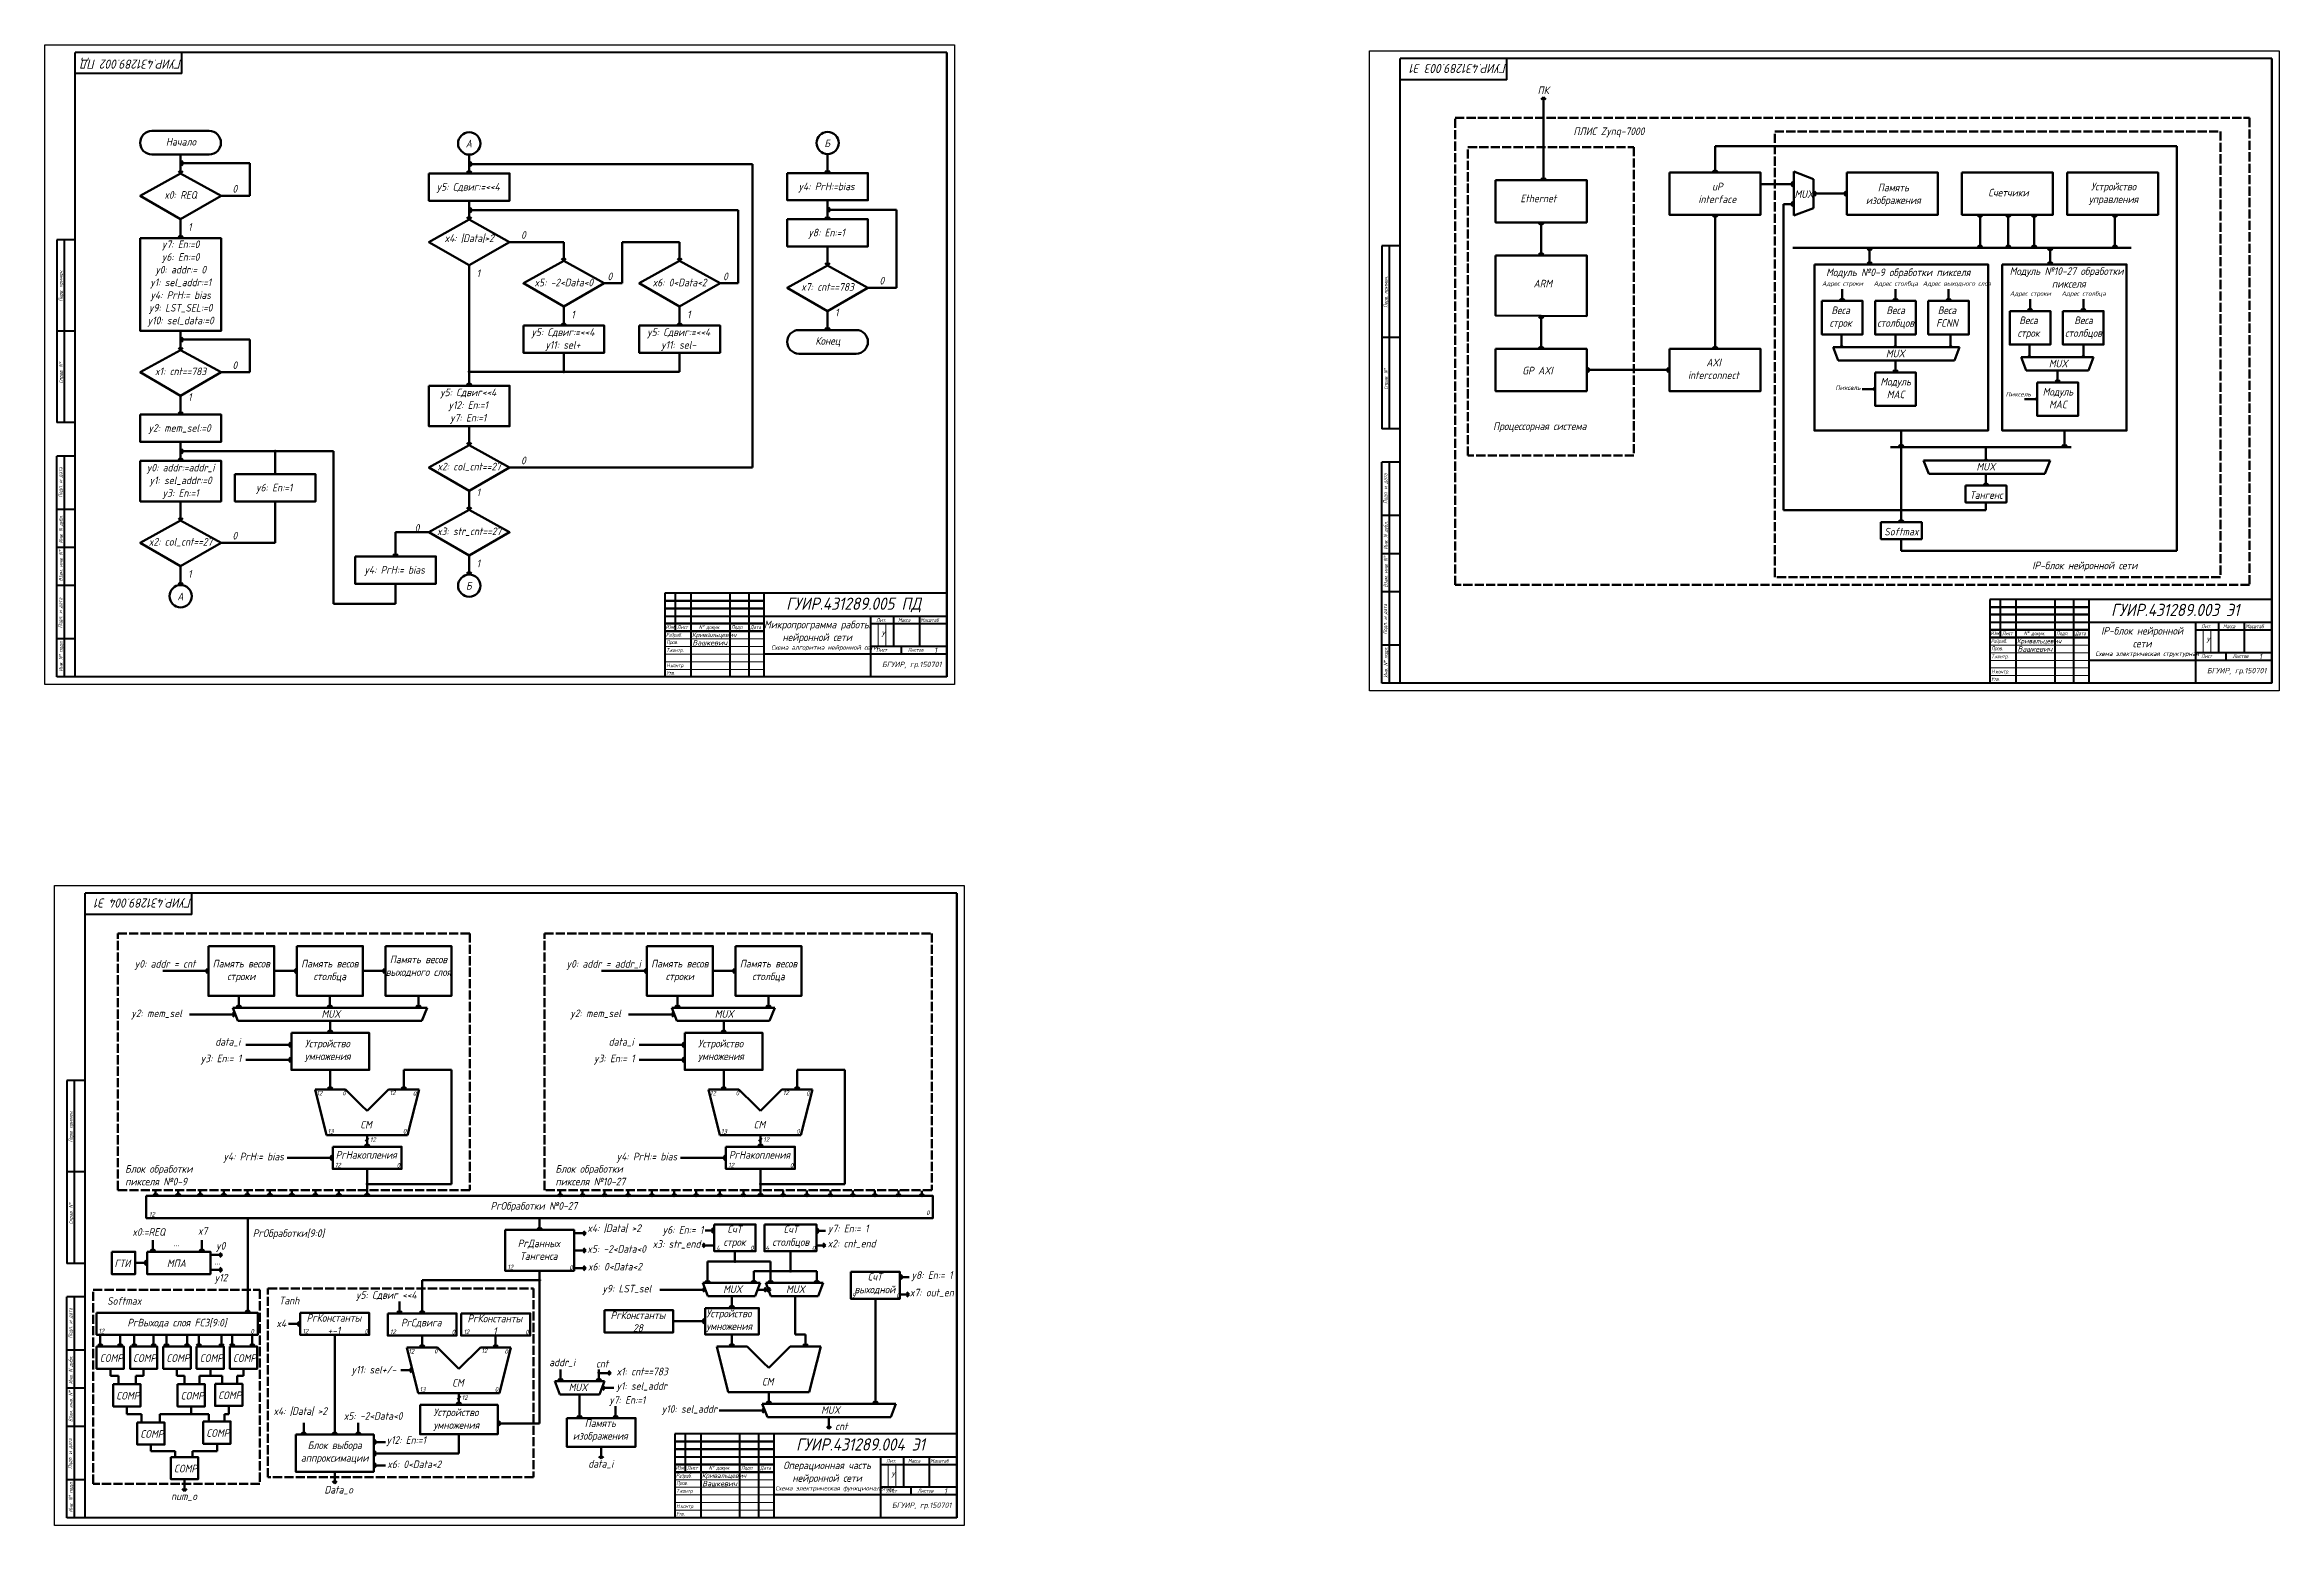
# Model space of a CAD drawing. Header units: millimetres. Extents: x -1351 to 2793, y -4756 to -707.
# Drawn here: x 1326 to 2793, y -2939 to -1967 of the extents above; entities that cross this region are included whole.
import ezdxf

# ---------------------------------------------------------------- set-up
doc = ezdxf.new("R2010")
doc.units = ezdxf.units.MM
doc.header["$LTSCALE"] = 0.5
doc.linetypes.add('ACAD_ISO02W100', pattern=[15, 12, -3])
doc.layers.get('0').update_dxf_attribs({"lineweight": 60})
doc.layers.get('Defpoints').update_dxf_attribs({"color": 5})
doc.layers.add('4-текст', color=7, linetype='Continuous', true_color=0x000000)
for name, color, linetype, lineweight in [('Основная', 7, 'Continuous', 40), ('текст', 7, 'Continuous', 30), ('тонкая', 7, 'Continuous', 20), ('Формат - толстая линия', 7, 'Continuous', 50)]:
    doc.layers.add(name, color=color, linetype=linetype, lineweight=lineweight)
doc.styles.get("Standard").update_dxf_attribs({"font": 'ISOCPEUI.TTF', "width": 0.9})
doc.styles.add('стиль1', font='romans.shx', dxfattribs={"width": 0.75, "oblique": 15, "height": 3.5})

msp = doc.modelspace()

# ---------------------------------------------------------------- texts
at = {"layer": '4-текст', "char_height": 6, "attachment_point": 7, "rotation": 180}
for s, width, insert in [('{\\fISOCPEUR|b0|i1|c204|p34;ГУИР}.{\\fISOCPEUR|b0|i1|c204|p34;431289}.00{\\fISOCPEUR|b0|i1|c204|p34;2 ПД}', 71.11, (1416.3, -1975.4)), ('{\\fISOCPEUR|b0|i1|c204|p34;ГУИР}.{\\fISOCPEUR|b0|i1|c204|p34;431289}.003{\\fISOCPEUR|b0|i1|c204|p34; Э1}', 70, (2285.8, -1979.5)), ('{\\fISOCPEUR|b0|i1|c204|p34;ГУИР}.{\\fISOCPEUR|b0|i1|c204|p34;431289}.00{\\fISOCPEUR|b0|i1|c204|p34;4 Э1}', 71.11, (1422.8, -2527.3))]:
    msp.add_mtext_dynamic_manual_height_columns(s, width=width, gutter_width=50, heights=[0], dxfattribs=dict(at, insert=insert))
at = {"layer": '4-текст', "attachment_point": 1}
for s, width, heights, insert, char_height in [('\\pxqc;{\\fISOCPEUR|b0|i1|c204|p34;ПК}', 12.511, [0], (2303.5, -1994.3), 5), ('\\pxqc;{\\fISOCPEUR|b0|i1|c204|p34;ПЛИС Zynq-7000}', 65.918, [0], (2319.9, -2021.2), 5), ('\\pxqc;{\\fISOCPEUR|b0|i1|c204|p34;Начало}', 27.046, [0], (1402.2, -2028.1), 5), ('\\pxqc;{\\fISOCPEUR|b0|i1|c204|p34;А}', 7.824, [0], (1600.7, -2029.3), 5), ('\\pxqc;{\\fISOCPEUR|b0|i1|c204|p34;Б}', 7.824, [0], (1835.9, -2029.1), 5), ('\\pxqc;x0: REQ', 49.884, [0], (1390.5, -2063), 5), ('\\pxqc;0', 14.367, [0], (1443.9, -2059), 5), ('\\pxqc;y{\\fISOCPEUR|b0|i1|c204|p34;5}: {\\fISOCPEUR|b0|i1|c204|p34;Сдвиг}:=<<4', 45.771, [0], (1581.3, -2057.7), 5), ('\\pxqc;y4: {\\fISOCPEUR|b0|i1|c204|p34;РгН}:=bias', 45.771, [0], (1816.5, -2057.4), 5), ('Ethernet', 15.041, [0], (2294.8, -2065.3), 5), ('\\pxqc;uP interface', 27.046, [0], (2410.5, -2057.5), 5), ('\\pxqc;MUX', 18, [0], (2471.8, -2062.5), 5), ('\\pxqc;{\\fISOCPEUR|b0|i1|c204|p34;Память \\Pизображения}', 27.046, [0], (2526, -2058.1), 5), ('\\pxqc;C{\\fISOCPEUR|b0|i1|c204|p34;четчики}', 27.046, [0], (2601.5, -2061.5), 5), ('\\pxqc;{\\fISOCPEUR|b0|i1|c204|p34;Устройство\\Pуправления}', 27.046, [0], (2670.5, -2057.5), 5), ('\\pxqc;y7: En:=0\\Py6: En:=0\\Py0: addr:= 0\\Py1: sel_addr:=1\\Py4: {\\fISOCPEUR|b0|i1|c204|p34;РгН}:{\\fISOCPEUR|b0|i1|c204|p34;= }bias\\Py9: LST_SEL:=0\\Py10: sel_data:=0', 52.989, [0], (1389, -2095.4), 5), ('\\pxqc;1', 6.588, [0], (1418.2, -2084.1), 5), ('\\pxqc;x4: |Data|>2', 49.884, [0], (1579.9, -2091.4), 5), ('\\pxqc;0', 14.367, [0], (1633.3, -2089.3), 5), ('\\pxqc;y{\\fISOCPEUR|b0|i1|c204|p34;8}: En:{\\fISOCPEUR|b0|i1|c204|p34;=1}', 45.771, [0], (1816.5, -2087.7), 5), ('\\pxqc;1', 6.588, [0], (1607.6, -2114.4), 5), ('\\pxqc;x5: -2<Data<0', 49.884, [0], (1642, -2120.5), 5), ('\\pxqc;0', 14.367, [0], (1690, -2116.5), 5), ('\\pxqc;x6: 0<Data<2', 49.884, [0], (1718, -2120.5), 5), ('\\pxqc;0', 14.367, [0], (1765.9, -2116.5), 5), ('\\pxqc;x7: cnt==783', 49.884, [0], (1815.1, -2123.4), 5), ('\\pxqc;0', 14.367, [0], (1868.5, -2119.3), 5), ('ARM', 15.041, [0], (2303.4, -2121.2), 5), ('\\pxqc;{\\fISOCPEUR|b0|i1|c204|p34;Адрес строки }', 27.046, [0], (2492.7, -2122.1), 3), ('\\pxqc;{\\fISOCPEUR|b0|i1|c204|p34;Модуль №0-9 обработки пикселя }', 104.667, [0], (2490.4, -2113.8), 5), ('\\pxqc;{\\fISOCPEUR|b0|i1|c204|p34;Адрес столбца }', 27.046, [0], (2527.6, -2122.1), 3), ('\\pxqc;{\\fISOCPEUR|b0|i1|c204|p34;Адрес выходного слоя }', 37.25, [0], (2562.5, -2122.1), 3), ('\\pxqc;{\\fISOCPEUR|b0|i1|c204|p34;Модуль №10-27 обработки\\P пикселя }', 78.819, [0], (2613.8, -2113), 5), ('\\pxqc;1', 6.588, [0], (1842.8, -2140.2), 5), ('\\pxqc;{\\fISOCPEUR|b0|i1|c204|p34;Веса строк}', 27.046, [0], (2491.4, -2138.7), 5), ('\\pxqc;{\\fISOCPEUR|b0|i1|c204|p34;Веса столбцов}', 27.046, [0], (2527.5, -2138.7), 5), ('\\pxqc;{\\fISOCPEUR|b0|i1|c204|p34;Веса }FCNN', 27.046, [0], (2561.2, -2138.7), 5), ('\\pxqc;{\\fISOCPEUR|b0|i1|c204|p34;Адрес строки }', 27.046, [0], (2616, -2128.7), 3), ('\\pxqc;{\\fISOCPEUR|b0|i1|c204|p34;Адрес столбца }', 27.046, [0], (2650.9, -2128.7), 3), ('\\pxqc;y5: {\\fISOCPEUR|b0|i1|c204|p34;Сдвиг}:=<<4\\Py11: sel+', 45.771, [0], (1643.4, -2153.1), 5), ('\\pxqc;1', 6.588, [0], (1669.7, -2141.5), 5), ('\\pxqc;y5: {\\fISOCPEUR|b0|i1|c204|p34;Сдвиг}:=<<4\\Py11: sel-', 45.771, [0], (1719.4, -2153.1), 5), ('\\pxqc;1', 6.588, [0], (1745.7, -2141.5), 5), ('\\pxqc;{\\fISOCPEUR|b0|i1|c204|p34;Веса строк}', 27.046, [0], (2614.7, -2145.3), 5), ('\\pxqc;{\\fISOCPEUR|b0|i1|c204|p34;Веса столбцов}', 27.046, [0], (2650.8, -2145.3), 5), ('\\pxqc;{\\fISOCPEUR|b0|i1|c204|p34;Конец}', 27.046, [0], (1826.7, -2158.8), 5), ('\\pxqc;MUX', 16.246, [0], (2532.7, -2167.1), 5), ('\\pxqc;x1: cnt==783', 49.884, [0], (1390.5, -2178.8), 5), ('\\pxqc;0', 14.367, [0], (1443.9, -2174.8), 5), ('GP AXI', 27.046, [0], (2296, -2178.3), 5), ('\\pxqc;AXI interconnect', 27.046, [0], (2408, -2173), 5), ('\\pxqc;MUX', 16.246, [0], (2639.6, -2173.7), 5), ('\\pxqc;1', 6.588, [0], (1418.2, -2195.7), 5), ('\\pxqc;y5: {\\fISOCPEUR|b0|i1|c204|p34;Сдвиг}<<4\\Py12: En:=1\\Py7: En:=1', 45.771, [0], (1581.3, -2192.6), 5), ('\\pxqc;{\\fISOCPEUR|b0|i1|c204|p34;Пиксель}', 27.046, [0], (2496.2, -2190.5), 3), ('\\pxqc;{\\fISOCPEUR|b0|i1|c204|p34;Модуль\\P}MAC', 27.046, [0], (2527.5, -2185.6), 5), ('\\pxqc;{\\fISOCPEUR|b0|i1|c204|p34;Пиксель}', 27.046, [0], (2608, -2194.8), 3), ('\\pxqc;{\\fISOCPEUR|b0|i1|c204|p34;Модуль\\P}MAC', 27.046, [0], (2634, -2192.2), 5), ('\\pxqc;y2: mem_sel:=0', 45.771, [0], (1391.9, -2216), 5), ('\\pxqc;{\\fISOCPEUR|b0|i1|c204|p34;Процессорная система}', 65.918, [0], (2274.5, -2214.8), 5), ('\\pxqc;y0: addr:=addr_i\\Py1: sel_addr:=0\\Py3: En:=1  ', 52.989, [32.4], (1389, -2242), 5), ('\\pxqc;x2: col_cnt==27', 49.884, [0], (1579.9, -2241.3), 5), ('\\pxqc;0', 14.367, [0], (1633.3, -2237.3), 5), ('\\pxqc;MUX', 16.246, [0], (2592.1, -2241.4), 5), ('\\pxqc;y6: En:=1', 45.771, [0], (1454, -2255.1), 5), ('\\pxqc;1', 6.588, [0], (1607.6, -2258.2), 5), ('\\pxqc;{\\fISOCPEUR|b0|i1|c204|p34;Тангенс}', 27.046, [0], (2586.9, -2260), 5), ('\\pxqc;0', 14.367, [0], (1443.9, -2286.7), 5), ('\\pxqc;0', 14.367, [0], (1563.4, -2281.6), 5), ('\\pxqc;x3: str_cnt==27', 49.884, [0], (1579.9, -2283.8), 5), ('\\pxqc;Softmax', 27.046, [0], (2531.3, -2284), 5), ('\\pxqc;x2: col_cnt==27', 49.884, [0], (1390.5, -2290.7), 5), ('\\pxqc;1', 6.588, [0], (1418.2, -2311.8), 5), ('\\pxqc;y4: {\\fISOCPEUR|b0|i1|c204|p34;РгН}:= bias', 45.771, [0], (1533, -2309.1), 5), ('\\pxqc;1', 6.588, [0], (1607.6, -2304.9), 5), ('\\pxqc;IP-{\\fISOCPEUR|b0|i1|c204|p34;блок нейронной сети}', 84.173, [0], (2623.1, -2306.2), 5), ('\\pxqc;{\\fISOCPEUR|b0|i1|c204|p34;А}', 7.824, [0], (1411.4, -2326.6), 5), ('\\pxqc;{\\fISOCPEUR|b0|i1|c204|p34;Б}', 7.824, [0], (1600.7, -2319.6), 5), ('{\\fISOCPEUR|b0|i1|c204|p34;ГУИР}.{\\fISOCPEUR|b0|i1|c204|p34;431289}.005{\\fISOCPEUR|b0|i1|c204|p34; ПД}', 94.961, [0], (1812.9, -2329.8), 8), ('\\pxqc;{\\fISOCPEUR|b0|i1|c204|p34;Микропрограмма работы нейронной сети }', 70, [0], (1798.3, -2345), 5), ('{\\fISOCPEUR|b0|i1|c204|p34;ГУИР}.{\\fISOCPEUR|b0|i1|c204|p34;431289}.003{\\fISOCPEUR|b0|i1|c204|p34; Э1}', 94.961, [0], (2682.4, -2333.9), 8), ('{\\fISOCPEUR|b0|i1|c204|p34;Кривальцевич}', 23, [0], (1751.1, -2352.7), 3), ('{\\fISOCPEUR|b0|i1|c204|p34;Вашкевич}', 23, [0], (1751.4, -2357.7), 3.5), ('{\\fISOCPEUR|b0|i1|c204|p34;Схема алгоритма нейронной сети}', 62.748, [0], (1803.1, -2361), 3), ('У', 23, [0], (1875.3, -2351.9), 3.5), ('{\\fISOCPEUR|b0|i1|c204|p34;Кривальцевич}', 23, [0], (2620.6, -2356.8), 3), ('\\pxqc;IP-{\\fISOCPEUR|b0|i1|c204|p34;блок нейронной \\Pсети}', 70, [0], (2667.8, -2349.1), 5), ('У', 23, [0], (2744.8, -2356), 3.5), ('{\\fISOCPEUR|b0|i1|c204|p34;БГУИР}, {\\fISOCPEUR|b0|i1|c204|p34;гр}.{\\fISOCPEUR|b0|i1|c204|p34;1}50701', 42.066, [0], (1875.8, -2371.9), 3.5), ('1', 23, [0], (1910, -2362.6), 3.5), ('{\\fISOCPEUR|b0|i1|c204|p34;Вашкевич}', 23, [0], (2621, -2361.8), 3.5), ('{\\fISOCPEUR|b0|i1|c204|p34;Схема электрическая структурная}', 62.621, [0], (2672.1, -2365.1), 3), ('1', 23, [0], (2779.5, -2366.7), 3.5), ('{\\fISOCPEUR|b0|i1|c204|p34;БГУИР}, {\\fISOCPEUR|b0|i1|c204|p34;гр}.{\\fISOCPEUR|b0|i1|c204|p34;1}50701', 42.066, [0], (2745.3, -2376), 3.5), ('\\pxqc;{\\fISOCPEUR|b0|i1|c204|p34;Память весов выходного слоя}', 43.218, [0], (1550, -2564.8), 5), ('\\pxqc;y{\\fISOCPEUR|b0|i1|c204|p34;0}: addr = cnt', 51.437, [0], (1379.6, -2567.7), 5), ('\\pxqc;{\\fISOCPEUR|b0|i1|c204|p34;Память весов строки}', 43.218, [0], (1433.7, -2567.6), 5), ('\\pxqc;{\\fISOCPEUR|b0|i1|c204|p34;Память весов столбца}', 43.218, [0], (1491.8, -2567.6), 5), ('\\pxqc;y{\\fISOCPEUR|b0|i1|c204|p34;0}: addr = addr_i', 51.437, [0], (1667.4, -2567.7), 5), ('\\pxqc;{\\fISOCPEUR|b0|i1|c204|p34;Память весов строки}', 43.218, [0], (1721.5, -2567.6), 5), ('\\pxqc;{\\fISOCPEUR|b0|i1|c204|p34;Память весов столбца}', 43.218, [0], (1779.7, -2567.6), 5), ('\\pxqc;y2: mem_sel', 40.993, [0], (1379.2, -2600.2), 5), ('\\pxqc;MUX', 16.246, [0], (1506, -2600.6), 5), ('\\pxqc;y2: mem_sel', 40.993, [0], (1667.3, -2600.2), 5), ('\\pxqc;MUX', 16.246, [0], (1764.1, -2600.6), 5), ('\\pxqc;data_i', 22.046, [0], (1435.4, -2618.9), 5), ('{\\fISOCPEUR|b0|i1|c204|p34;Устройство\\Pумножения}', 27.046, [0], (1497, -2620), 5), ('\\pxqc;data_i', 22.046, [0], (1693.6, -2618.9), 5), ('{\\fISOCPEUR|b0|i1|c204|p34;Устройство\\Pумножения}', 27.046, [0], (1755.1, -2620), 5), ('\\pxqc;y3: En:{\\fISOCPEUR|b0|i1|c204|p34;= }1', 37.344, [0], (1423.3, -2629.8), 5), ('\\pxqc;y3: En:{\\fISOCPEUR|b0|i1|c204|p34;= }1', 37.344, [0], (1681.4, -2629.8), 5), ('12', 3, [0], (1504.7, -2653.6), 3), ('0', 3, [0], (1521.7, -2653.5), 3), ('12', 3, [0], (1552.7, -2653.3), 3), ('0', 3, [0], (1567.9, -2653.8), 3), ('12', 3, [0], (1762.9, -2653.6), 3), ('0', 3, [0], (1779.8, -2653.5), 3), ('12', 3, [0], (1810.8, -2653.3), 3), ('0', 3, [0], (1826, -2653.8), 3), ('13', 3, [0], (1512, -2678.6), 3), ('{\\fISOCPEUR|b0|i1|c204|p34;СМ}', 27.046, [0], (1533.5, -2673.3), 5), ('0', 3, [0], (1561.4, -2678.6), 3), ('13', 3, [0], (1770.2, -2678.6), 3), ('{\\fISOCPEUR|b0|i1|c204|p34;СМ}', 27.046, [0], (1791.7, -2673.3), 5), ('0', 3, [0], (1819.6, -2678.6), 3), ('\\pxqc;y4: {\\fISOCPEUR|b0|i1|c204|p34;РгН}:{\\fISOCPEUR|b0|i1|c204|p34;= }bias', 50.381, [0], (1438.2, -2694.2), 5), ('\\pxqc;{\\fISOCPEUR|b0|i1|c204|p34;РгНакопления}', 27.046, [0], (1523.8, -2693.1), 5), ('12', 3, [0], (1539.8, -2684), 3), ('\\pxqc;y4: {\\fISOCPEUR|b0|i1|c204|p34;РгН}:{\\fISOCPEUR|b0|i1|c204|p34;= }bias', 50.381, [0], (1696.3, -2694.2), 5), ('\\pxqc;{\\fISOCPEUR|b0|i1|c204|p34;РгНакопления}', 27.046, [0], (1781.9, -2693.1), 5), ('12', 3, [0], (1797.9, -2684), 3), ('{\\fISOCPEUR|b0|i1|c204|p34;Блок обработки пикселя №}0-9', 50.381, [0], (1379.1, -2702.3), 5), ('12', 3, [0], (1516.8, -2700.8), 3), ('0', 3, [0], (1557.3, -2701), 3), ('{\\fISOCPEUR|b0|i1|c204|p34;Блок обработки пикселя №}10-27', 50.381, [0], (1661.5, -2702.3), 5), ('12', 3, [0], (1774.9, -2700.8), 3), ('0', 3, [0], (1815.4, -2701), 3), ('\\pxqc;{\\fISOCPEUR|b0|i1|c204|p34;РгОбработки} {\\fISOCPEUR|b0|i1|c204|p34;№0}-27', 62.662, [0], (1616, -2726.6), 5), ('12', 3, [0], (1394.8, -2733.1), 3), ('\\pxqc;x4: |Data| >2', 50.381, [0], (1674.8, -2741.2), 5), ('\\pxqc;y6: En:{\\fISOCPEUR|b0|i1|c204|p34;= }1', 27.762, [0], (1731.3, -2742.3), 5), ('\\pxqc;{\\fISOCPEUR|b0|i1|c204|p34;СчТ\\Pстрок}', 27.046, [0], (1765.5, -2742), 5), ('\\pxqc;{\\fISOCPEUR|b0|i1|c204|p34;СчТ\\Pстолбцов}', 27.046, [0], (1802.4, -2742), 5), ('\\pxqc;y7: En:{\\fISOCPEUR|b0|i1|c204|p34;= }1', 27.762, [0], (1839.7, -2741.4), 5), ('0', 3, [0], (1904.8, -2732.1), 3), ('\\pxqc;x0:=REQ', 8.935, [0], (1390.1, -2743.7), 5), ('\\pxqc;...', 8.935, [0], (1408.3, -2750.6), 5), ('\\pxqc;x7', 8.935, [0], (1425.5, -2743), 5), ('\\pxqc;y0', 8.935, [0], (1437.3, -2752.8), 5), ('\\pxqc;{\\fISOCPEUR|b0|i1|c204|p34;РгОбработки}[9:0]', 22.006, [0], (1475.3, -2744.5), 5), ('\\pxqc;{\\fISOCPEUR|b0|i1|c204|p34;РгДанных Тангенса}', 27.046, [0], (1637, -2751.2), 5), ('\\pxqc;x5: -2<Data<0', 50.381, [0], (1676.4, -2754.9), 5), ('\\pxqc;x3: str_end', 34.733, [0], (1723.6, -2751.6), 5), ('{\\fISOCPEUR|b0|i1|c204|p34;4}', 3, [0], (1767, -2755.2), 3), ('{\\fISOCPEUR|b0|i1|c204|p34;0}', 3, [0], (1789.4, -2755.1), 3), ('{\\fISOCPEUR|b0|i1|c204|p34;4}', 3, [0], (1799.3, -2755.1), 3), ('{\\fISOCPEUR|b0|i1|c204|p34;0}', 3, [0], (1829.8, -2755.3), 3), ('\\pxqc;x2: cnt_end', 34.733, [0], (1838.5, -2751.3), 5), ('\\pxqc;{\\fISOCPEUR|b0|i1|c204|p34;ГТИ}', 27.046, [0], (1363.8, -2764.3), 5), ('\\pxqc;{\\fISOCPEUR|b0|i1|c204|p34;МПА}', 27.046, [0], (1399.2, -2764.3), 5), ('\\pxqc;...', 8.935, [0], (1435, -2762.6), 5), ('12', 3, [0], (1630, -2767.7), 3), ('0', 3, [0], (1670.5, -2768.1), 3), ('\\pxqc;x6: 0<Data<2', 50.381, [0], (1675.3, -2766.5), 5), ('\\pxqc;y12', 8.935, [0], (1437.5, -2773.7), 5), ('\\pxqc;y5: {\\fISOCPEUR|b0|i1|c204|p34;Сдвиг }<<4', 43.802, [0], (1528.5, -2785.1), 5), ('\\pxqc;y9: LST_sel', 40.993, [0], (1687.8, -2780.9), 5), ('\\pxqc;MUX', 16.246, [0], (1769.6, -2781.3), 5), ('\\pxqc;MUX', 16.246, [0], (1810.9, -2781.3), 5), ('\\pxqc;{\\fISOCPEUR|b0|i1|c204|p34;СчТ\\Pвыходной}', 27.046, [0], (1857.6, -2773.1), 5), ('\\pxqc;x7: out_en', 34.733, [0], (1891.1, -2783.5), 5), ('\\pxqc;y8: En:{\\fISOCPEUR|b0|i1|c204|p34;= }1', 27.762, [0], (1894.7, -2772), 5), ('\\pxqc;Softmax', 22.006, [0], (1367.5, -2789), 5), ('\\pxqc;Tanh', 22.006, [0], (1475.7, -2788.7), 5), ('\\pxqc;{\\fISOCPEUR|b0|i1|c204|p34;РгКонстанты +-1}', 27.046, [0], (1502.6, -2800.1), 5), ('\\pxqc;{\\fISOCPEUR|b0|i1|c204|p34;РгКонстанты 1}', 27.046, [0], (1608.2, -2800.5), 5), ('\\pxqc;{\\fISOCPEUR|b0|i1|c204|p34;РгКонстанты }28', 27.046, [0], (1702.1, -2798.4), 5), ('{\\fISOCPEUR|b0|i1|c204|p34;Устройство\\Pумножения}', 27.046, [0], (1760.5, -2797.2), 5), ('9', 3, [0], (1855.9, -2786.4), 3), ('{\\fISOCPEUR|b0|i1|c204|p34;0}', 3, [0], (1885.1, -2786.5), 3), ('12', 3, [0], (1361.6, -2809.7), 3), ('\\pxqc;{\\fISOCPEUR|b0|i1|c204|p34;РгВыхода} {\\fISOCPEUR|b0|i1|c204|p34;слоя }FC3[9:0]', 95.222, [0], (1365.5, -2803.2), 5), ('0', 3, [0], (1461.4, -2809.9), 3), ('\\pxqc;x4', 9.405, [0], (1476.8, -2803.7), 5), ('12', 3, [0], (1495.5, -2809.8), 3), ('0', 3, [0], (1536.1, -2810), 3), ('12', 3, [0], (1552.9, -2810.2), 3), ('\\pxqc;{\\fISOCPEUR|b0|i1|c204|p34;РгСдвига }', 27.046, [0], (1559.9, -2803.2), 5), ('0', 3, [0], (1593.4, -2810.4), 3), ('12', 3, [0], (1601.2, -2810.2), 3), ('0', 3, [0], (1641.7, -2810.4), 3), ('\\pxqc;COMP', 27.046, [0], (1356.5, -2826.5), 5), ('\\pxqc;COMP', 27.046, [0], (1378.3, -2826.5), 5), ('\\pxqc;COMP', 27.046, [0], (1400.2, -2826.5), 5), ('\\pxqc;COMP', 27.046, [0], (1422.1, -2826.5), 5), ('\\pxqc;COMP', 27.046, [0], (1443.9, -2826.5), 5), ('12', 3, [0], (1565, -2823), 3), ('0', 3, [0], (1581.9, -2822.9), 3), ('12', 3, [0], (1612.9, -2822.7), 3), ('0', 3, [0], (1628.1, -2823.2), 3), ('\\pxqc;addr_i', 16.246, [0], (1657.8, -2829.3), 5), ('\\pxqc;cnt', 16.246, [0], (1684, -2830.2), 5), ('\\pxqc;y11: sel+/-', 31.755, [0], (1526.4, -2834.1), 5), ('{\\fISOCPEUR|b0|i1|c204|p34;СМ}', 27.046, [0], (1593.8, -2842.7), 5), ('\\pxqc;y1: sel_addr', 40.993, [0], (1697.6, -2844.8), 5), ('\\pxqc;x1: cnt==783', 50.381, [0], (1693.2, -2835.3), 5), ('{\\fISOCPEUR|b0|i1|c204|p34;СМ}', 27.046, [0], (1797.1, -2842), 5), ('\\pxqc;COMP', 27.046, [0], (1367.3, -2851.2), 5), ('\\pxqc;COMP', 27.046, [0], (1409.6, -2851.2), 5), ('\\pxqc;COMP', 27.046, [0], (1434.2, -2850.9), 5), ('13', 3, [0], (1572.3, -2848), 3), ('12', 3, [0], (1600, -2853.4), 3), ('0', 3, [0], (1621.7, -2848), 3), ('\\pxqc;MUX', 16.246, [0], (1668.2, -2845.7), 5), ('\\pxqc;y7: En:=1', 26.989, [0], (1695.1, -2854), 5), ('\\pxqc;x4: |Data| >2', 50.381, [0], (1468.8, -2861.3), 5), ('\\pxqc;x5: -2<Data<0', 50.381, [0], (1516.6, -2864.5), 5), ('{\\fISOCPEUR|b0|i1|c204|p34;Устройство\\Pумножения}', 27.046, [0], (1581.4, -2862.1), 5), ('\\pxqc;{\\fISOCPEUR|b0|i1|c204|p34;Память изображения}', 27.046, [0], (1677.4, -2869.2), 5), ('\\pxqc;y10: sel_addr', 40.993, [0], (1728.9, -2859.9), 5), ('\\pxqc;MUX', 16.246, [0], (1833.9, -2860.6), 5), ('\\pxqc;cnt', 16.246, [0], (1841, -2871.3), 5), ('\\pxqc;COMP', 27.046, [0], (1383.1, -2876.3), 5), ('\\pxqc;COMP', 27.046, [0], (1426.4, -2875.7), 5), ('\\pxqc;{\\fISOCPEUR|b0|i1|c204|p34;Блок выбора аппроксимации}', 42.254, [0], (1495.5, -2883.7), 5), ('\\pxqc;y12: En:=1', 28.837, [0], (1549.1, -2880.3), 5), ('{\\fISOCPEUR|b0|i1|c204|p34;ГУИР}.{\\fISOCPEUR|b0|i1|c204|p34;431289}.00{\\fISOCPEUR|b0|i1|c204|p34;4 Э1}', 94.961, [0], (1819.4, -2881.7), 8), ('\\pxqc;COMP', 27.046, [0], (1405.2, -2899), 5), ('\\pxqc;x6: 0<Data<2', 50.381, [0], (1543.6, -2896.2), 5), ('\\pxqc;data_i', 16.246, [0], (1683.1, -2895.9), 5), ('\\pxqc;{\\fISOCPEUR|b0|i1|c204|p34;Операционная часть\\Pнейронной сети}', 70, [0], (1804.8, -2896.9), 5), ('\\pxqc;Data_o', 31.755, [0], (1503.4, -2912.9), 5), ('{\\fISOCPEUR|b0|i1|c204|p34;Кривальцевич}', 23, [0], (1757.6, -2904.6), 3), ('{\\fISOCPEUR|b0|i1|c204|p34;Вашкевич}', 23, [0], (1757.9, -2909.6), 3.5), ('{\\fISOCPEUR|b0|i1|c204|p34;Схема электрическая функциональная}', 70.672, [0], (1805.8, -2912.9), 3), ('У', 23, [0], (1881.8, -2903.8), 3.5), ('1', 23, [0], (1916.5, -2914.5), 3.5), ('\\pxqc;num_o', 27.046, [0], (1404.3, -2917.2), 5), ('{\\fISOCPEUR|b0|i1|c204|p34;БГУИР}, {\\fISOCPEUR|b0|i1|c204|p34;гр}.{\\fISOCPEUR|b0|i1|c204|p34;1}50701', 42.066, [0], (1882.3, -2923.8), 3.5)]:
    msp.add_mtext_dynamic_manual_height_columns(s, width=width, gutter_width=50, heights=heights, dxfattribs=dict(at, insert=insert, char_height=char_height))
at = {"layer": 'текст', "style": 'стиль1', "oblique": 15, "width": 0.75}
for s, p in [('Перв. примен.', (1338, -2135.4)), ('Перв. примен.', (2207.6, -2139.5)), ('Справ. N%%d', (1338.2, -2189.2)), ('Справ. N%%d', (2207.7, -2193.3)), ('Подп. и дата', (1337.9, -2264.1)), ('Подп. и дата', (2207.4, -2268.2)), ('Инв. N дубл.', (1338.1, -2294.1)), ('Инв. N дубл.', (2207.6, -2298.2)), ('Взам. инв. N%%d', (1338.1, -2319.1)), ('Взам. инв. N%%d', (2207.6, -2323.1)), ('Подп. и дата', (1337.8, -2349.8)), ('Подп. и дата', (2207.3, -2353.9)), ('Инв. N%%d подл.', (1338.1, -2378.3)), ('Инв. N%%d подл.', (2207.6, -2382.4)), ('Перв. примен.', (1344.6, -2687.3)), ('Справ. N%%d', (1344.7, -2741.1)), ('Подп. и дата', (1344.4, -2816)), ('Инв. N дубл.', (1344.6, -2846)), ('Взам. инв. N%%d', (1344.6, -2870.9)), ('Подп. и дата', (1344.3, -2901.7)), ('Инв. N%%d подл.', (1344.6, -2930.2))]:
    msp.add_text(s, height=2.5, rotation=90, dxfattribs=at).set_placement(p)
for s, p in [('Лит.', (1872, -2345.8)), ('Масса', (1886.4, -2345.8)), ('Масштаб', (1901, -2345.8)), ('Изм', (1733.8, -2350.3)), ('Разраб.', (1734, -2355.5)), ('Пров.', (1734.3, -2360.3)), ('Лист', (1741.3, -2350.4)), ('N%%d докум. ', (1755.6, -2350.4)), ('Подп.', (1776.9, -2350.4)), ('Дата', (1789.3, -2350.4)), ('Изм', (2603.3, -2354.4)), ('Разраб.', (2603.5, -2359.6)), ('Лист', (2610.8, -2354.5)), ('N%%d докум. ', (2625.1, -2354.5)), ('Подп.', (2646.4, -2354.5)), ('Дата', (2658.8, -2354.5)), ('Лит.', (2741.5, -2349.9)), ('Масса', (2755.9, -2349.9)), ('Масштаб', (2770.5, -2349.9)), ('Н.контр.', (1734.3, -2375.5)), ('Т.контр.', (1734.3, -2365.5)), ('Лист', (1872, -2365.4)), ('Листов', (1892.7, -2365.4)), ('Пров.', (2603.8, -2364.4)), ('Т.контр.', (2603.8, -2369.6)), ('Лист', (2741.5, -2369.5)), ('Листов', (2762.2, -2369.5)), ('Утв.', (1734.3, -2380.5)), ('Утв.', (2603.8, -2384.6)), ('Н.контр.', (2603.8, -2379.6)), ('Изм', (1740.3, -2902.2)), ('Лист', (1747.8, -2902.3)), ('N%%d докум. ', (1762.1, -2902.3)), ('Подп.', (1783.4, -2902.3)), ('Дата', (1795.8, -2902.3)), ('Лит.', (1878.5, -2897.7)), ('Масса', (1892.9, -2897.7)), ('Масштаб', (1907.5, -2897.7)), ('Разраб.', (1740.5, -2907.4)), ('Пров.', (1740.8, -2912.2)), ('Т.контр.', (1740.8, -2917.4)), ('Лист', (1878.5, -2917.3)), ('Листов', (1899.2, -2917.3)), ('Утв.', (1740.8, -2932.4)), ('Н.контр.', (1740.8, -2927.4))]:
    msp.add_text(s, height=2.5, dxfattribs=at).set_placement(p)

# ---------------------------------------------------------------- hatches: boundary and pattern name
h = msp.add_hatch(color=256)
h.dxf.hatch_style = 1
edge = h.paths.add_edge_path()
edge.add_arc((1604.9, -2181.5), 0.362, 0, 360)
h = msp.add_hatch(color=256)
h.dxf.hatch_style = 1
edge = h.paths.add_edge_path()
edge.add_arc((1667, -2181.5), 0.362, 0, 360)
h = msp.add_hatch(color=256)
h.dxf.hatch_style = 1
edge = h.paths.add_edge_path()
edge.add_arc((1477.6, -2233.8), 0.362, 0, 360)
h = msp.add_hatch(color=256)
h.dxf.hatch_style = 1
edge = h.paths.add_edge_path()
edge.add_arc((1537.9, -2714.8), 0.362, 0, 360)
h = msp.add_hatch(color=256)
h.dxf.hatch_style = 1
edge = h.paths.add_edge_path()
edge.add_arc((1796, -2714.8), 0.362, 0, 360)
h = msp.add_hatch(color=256)
h.dxf.hatch_style = 1
edge = h.paths.add_edge_path()
edge.add_arc((1779.3, -2765.5), 0.362, 0, 360)
h = msp.add_hatch(color=256)
h.dxf.hatch_style = 1
edge = h.paths.add_edge_path()
edge.add_arc((1815.7, -2772), 0.362, 0, 360)
h = msp.add_hatch(color=256)
h.dxf.hatch_style = 1
edge = h.paths.add_edge_path()
edge.add_arc((1651.1, -2777.9), 0.362, 0, 360)
h = msp.add_hatch(color=256)
h.dxf.hatch_style = 1
edge = h.paths.add_edge_path()
edge.add_arc((1690.1, -2838.6), 0.362, 0, 360)

# ---------------------------------------------------------------- linework, layer by layer
for p, q in [((2309.9, -2001.4), (2308.4, -2002.9)), ((2309.9, -2001.4), (2311.4, -2002.9)), ((2309.9, -2001.5), (2309.9, -2055.8)), ((2422.5, -2050.8), (2422.5, -2033.5)), ((2422.5, -2033.5), (2538.5, -2033.5)), ((2725.5, -2033.5), (2538.5, -2033.5)), ((2725.5, -2299.1), (2725.5, -2033.5)), ((1415.5, -2051.4), (1414, -2050)), ((1415.5, -2039), (1415.5, -2051.4)), ((1415.5, -2044.7), (1417, -2043.2)), ((1460.9, -2044.7), (1415.5, -2044.7)), ((1415.5, -2044.7), (1417, -2046.2)), ((1415.5, -2051.4), (1417, -2050)), ((1460.9, -2066.1), (1460.9, -2044.7)), ((1604.9, -2051.4), (1603.4, -2050)), ((1604.9, -2039), (1604.9, -2051.4)), ((1604.9, -2045.2), (1606.4, -2043.7)), ((1604.9, -2045.2), (1790.9, -2045.2)), ((1604.9, -2045.2), (1606.4, -2046.7)), ((1604.9, -2051.4), (1606.4, -2050)), ((1790.9, -2045.2), (1790.9, -2244.4)), ((1840.1, -2051.2), (1838.6, -2049.7)), ((1840.1, -2038.7), (1840.1, -2051.2)), ((1840.1, -2051.2), (1841.5, -2049.7)), ((2422.5, -2050.8), (2421, -2049.4)), ((2422.5, -2050.8), (2424, -2049.4)), ((2474.2, -2050.2), (2474.2, -2079.1)), ((2474.2, -2050.2), (2487.2, -2055.1)), ((1442, -2066.1), (1460.9, -2066.1)), ((2309.9, -2055.8), (2308.4, -2054.4)), ((2309.9, -2055.8), (2311.4, -2054.4)), ((2474.2, -2058.5), (2452.4, -2058.5)), ((2474.2, -2058.5), (2472.7, -2057)), ((2474.2, -2058.5), (2472.7, -2059.9)), ((2487.2, -2074.1), (2487.2, -2055.1)), ((2487.2, -2064.6), (2488.7, -2063.2)), ((2509, -2064.6), (2487.2, -2064.6)), ((2487.2, -2064.6), (2488.7, -2066.1)), ((2509, -2064.6), (2507.5, -2063.2)), ((2509, -2064.6), (2507.5, -2066.1)), ((1415.5, -2081.4), (1415.5, -2093.9)), ((1604.9, -2081.7), (1603.4, -2080.2)), ((1604.9, -2069.3), (1604.9, -2081.7)), ((1604.9, -2075.5), (1606.4, -2074)), ((1604.9, -2075.5), (1781.5, -2075.5)), ((1604.9, -2075.5), (1606.4, -2077)), ((1604.9, -2081.7), (1606.4, -2080.2)), ((1781.5, -2075.5), (1781.5, -2078.5)), ((1781.5, -2123.5), (1781.5, -2078.5)), ((1840.1, -2081.5), (1838.6, -2080)), ((1840.1, -2069), (1840.1, -2081.5)), ((1840.1, -2075.3), (1841.5, -2073.8)), ((1885.4, -2075.3), (1840.1, -2075.3)), ((1840.1, -2075.3), (1841.5, -2076.7)), ((1840.1, -2081.5), (1841.5, -2080)), ((1885.4, -2126.4), (1885.4, -2075.3)), ((2422.5, -2078.5), (2421, -2079.9)), ((2422.5, -2078.5), (2422.5, -2166.6)), ((2422.5, -2078.5), (2424, -2079.9)), ((2474.2, -2071.5), (2467.5, -2071.5)), ((2467.5, -2071.5), (2467.5, -2272.4)), ((2474.2, -2071.5), (2472.7, -2070)), ((2474.2, -2071.5), (2472.7, -2072.9)), ((2474.2, -2079.1), (2487.2, -2074.1)), ((2596.5, -2078.5), (2595, -2079.9)), ((2596.5, -2078.5), (2596.5, -2100.2)), ((2596.5, -2078.5), (2597.9, -2079.9)), ((2614.9, -2078.5), (2613.5, -2079.9)), ((2614.9, -2078.5), (2614.9, -2100.2)), ((2614.9, -2078.5), (2616.4, -2079.9)), ((2631.9, -2078.5), (2630.5, -2079.9)), ((2631.9, -2078.5), (2631.9, -2100.2)), ((2631.9, -2078.5), (2633.4, -2079.9)), ((2684.9, -2078.5), (2683.5, -2079.9)), ((2684.9, -2078.5), (2684.9, -2100.2)), ((2684.9, -2078.5), (2686.4, -2079.9)), ((1415.5, -2093.9), (1414, -2092.4)), ((1415.5, -2093.9), (1417, -2092.4)), ((1631.4, -2096.4), (1667, -2096.4)), ((1667, -2096.4), (1667, -2108.8)), ((1743, -2096.4), (1705.3, -2096.4)), ((1705.3, -2096.4), (1705.3, -2123.5)), ((1743, -2096.4), (1743, -2108.8)), ((2308.4, -2083.5), (2306.9, -2084.9)), ((2308.4, -2083.5), (2308.4, -2105.2)), ((2308.4, -2083.5), (2309.9, -2084.9)), ((1604.9, -2111.7), (1604.9, -2190.8)), ((1667, -2108.8), (1665.5, -2107.3)), ((1667, -2108.8), (1668.4, -2107.3)), ((1743, -2108.8), (1741.5, -2107.3)), ((1743, -2108.8), (1744.5, -2107.3)), ((1840.1, -2111.8), (1838.6, -2110.3)), ((1840.1, -2099.3), (1840.1, -2111.8)), ((1840.1, -2111.8), (1841.5, -2110.3)), ((2308.4, -2105.2), (2306.9, -2103.8)), ((2308.4, -2105.2), (2309.9, -2103.8)), ((2523.9, -2100.2), (2522.5, -2101.7)), ((2523.9, -2111.1), (2522.5, -2109.6)), ((2523.9, -2100.2), (2523.9, -2111.1)), ((2523.9, -2100.2), (2525.4, -2101.7)), ((2523.9, -2111.1), (2525.4, -2109.6)), ((2596.5, -2100.2), (2595, -2098.7)), ((2596.5, -2100.2), (2597.9, -2098.7)), ((2614.9, -2100.2), (2613.5, -2098.7)), ((2614.9, -2100.2), (2616.4, -2098.7)), ((2631.9, -2100.2), (2630.5, -2098.7)), ((2631.9, -2100.2), (2633.4, -2098.7)), ((2642.5, -2100.2), (2641, -2101.7)), ((2642.5, -2111.1), (2641, -2109.6)), ((2642.5, -2100.2), (2642.5, -2111.1)), ((2642.5, -2100.2), (2644, -2101.7)), ((2642.5, -2111.1), (2644, -2109.6)), ((2684.9, -2100.2), (2683.5, -2098.7)), ((2684.9, -2100.2), (2686.4, -2098.7)), ((1693.5, -2123.5), (1705.3, -2123.5)), ((1769.5, -2123.5), (1781.5, -2123.5)), ((1866.5, -2126.4), (1885.4, -2126.4)), ((1667, -2138.8), (1667, -2151.3)), ((1743, -2138.8), (1743, -2151.3)), ((2505.9, -2135.1), (2504.4, -2133.6)), ((2505.9, -2127.3), (2505.9, -2135.1)), ((2505.9, -2135.1), (2507.4, -2133.6)), ((2540.9, -2135.1), (2539.4, -2133.6)), ((2540.9, -2127.3), (2540.9, -2135.1)), ((2540.9, -2135.1), (2542.4, -2133.6)), ((2575.7, -2135.1), (2574.3, -2133.6)), ((2575.7, -2127.3), (2575.7, -2135.1)), ((2575.7, -2135.1), (2577.2, -2133.6)), ((2629.2, -2141.7), (2627.8, -2140.2)), ((2629.2, -2133.9), (2629.2, -2141.7)), ((2629.2, -2141.7), (2630.7, -2140.2)), ((2664.2, -2141.7), (2662.7, -2140.2)), ((2664.2, -2133.9), (2664.2, -2141.7)), ((2664.2, -2141.7), (2665.7, -2140.2)), ((1415.5, -2154.8), (1415.5, -2167.3)), ((1667, -2151.3), (1665.5, -2149.8)), ((1667, -2151.3), (1668.4, -2149.8)), ((1743, -2151.3), (1741.5, -2149.8)), ((1743, -2151.3), (1744.5, -2149.8)), ((1840.1, -2154.2), (1838.6, -2152.7)), ((1840.1, -2141.8), (1840.1, -2154.2)), ((1840.1, -2154.2), (1841.5, -2152.7)), ((2308.4, -2144.8), (2306.9, -2146.3)), ((2308.4, -2144.8), (2308.4, -2166.6)), ((2308.4, -2144.8), (2309.9, -2146.3)), ((1415.5, -2167.3), (1414, -2165.8)), ((1415.5, -2160.5), (1417, -2159)), ((1460.9, -2160.5), (1415.5, -2160.5)), ((1415.5, -2160.5), (1417, -2162)), ((1415.5, -2167.3), (1417, -2165.8)), ((1460.9, -2181.9), (1460.9, -2160.5)), ((1667, -2169.1), (1667, -2181.6)), ((1743, -2169.1), (1743, -2181.6)), ((2308.4, -2166.6), (2306.9, -2165.1)), ((2308.4, -2166.6), (2309.9, -2165.1)), ((2422.5, -2166.6), (2421, -2165.1)), ((2422.5, -2166.6), (2424, -2165.1)), ((2583, -2165.5), (2500, -2165.5)), ((2500, -2165.5), (2503.3, -2174.2)), ((2505.5, -2165.5), (2504.5, -2164.5)), ((2505.5, -2165.5), (2505.5, -2157.1)), ((2505.5, -2165.5), (2506.5, -2164.5)), ((2540.9, -2165.5), (2539.9, -2164.5)), ((2540.9, -2165.5), (2540.9, -2157.1)), ((2540.9, -2165.5), (2541.9, -2164.5)), ((2577.1, -2165.5), (2576.1, -2164.5)), ((2577.1, -2165.5), (2577.1, -2157.1)), ((2577.1, -2165.5), (2578.1, -2164.5)), ((2583, -2165.5), (2579.6, -2174.2)), ((2628.8, -2172.1), (2628.8, -2163.7)), ((2664.2, -2172.1), (2664.2, -2163.7)), ((1442, -2181.9), (1460.9, -2181.9)), ((1667, -2181.6), (1604.9, -2181.6)), ((1743, -2181.6), (1667, -2181.6)), ((2338.3, -2180.4), (2339.8, -2178.9)), ((2392.6, -2180.4), (2338.3, -2180.4)), ((2338.3, -2180.4), (2339.8, -2181.9)), ((2392.6, -2180.4), (2391.1, -2178.9)), ((2392.6, -2180.4), (2391.1, -2181.9)), ((2503.3, -2174.2), (2579.6, -2174.2)), ((2540.9, -2182), (2539.4, -2180.5)), ((2540.9, -2174.2), (2540.9, -2182)), ((2540.9, -2182), (2542.4, -2180.5)), ((2670.9, -2172.1), (2623.3, -2172.1)), ((2623.3, -2172.1), (2626.6, -2180.8)), ((2626.6, -2180.8), (2667.5, -2180.8)), ((2628.8, -2172.1), (2627.8, -2171.1)), ((2628.8, -2172.1), (2629.8, -2171.1)), ((2647.3, -2180.8), (2647.3, -2188.6)), ((2664.2, -2172.1), (2663.2, -2171.1)), ((2664.2, -2172.1), (2665.2, -2171.1)), ((2670.9, -2172.1), (2667.5, -2180.8)), ((1415.5, -2197.3), (1415.5, -2209.7)), ((1604.9, -2190.8), (1603.4, -2189.3)), ((1604.9, -2190.8), (1606.4, -2189.3)), ((2527.5, -2192.9), (2519.1, -2192.9)), ((2527.5, -2192.9), (2526.5, -2191.9)), ((2527.5, -2192.9), (2526.5, -2193.9)), ((2634, -2199.5), (2625.5, -2199.5)), ((2634, -2199.5), (2633, -2198.5)), ((2634, -2199.5), (2633, -2200.5)), ((2647.3, -2188.6), (2645.9, -2187.1)), ((2647.3, -2188.6), (2648.8, -2187.1)), ((1415.5, -2209.7), (1414, -2208.2)), ((1415.5, -2209.7), (1417, -2208.2)), ((1415.5, -2227.6), (1415.5, -2240)), ((1604.9, -2229.8), (1603.4, -2228.3)), ((1604.9, -2217.3), (1604.9, -2229.8)), ((1604.9, -2229.8), (1606.4, -2228.3)), ((2544.7, -2220.2), (2544.7, -2231.1)), ((2651.8, -2220.2), (2651.8, -2231.1)), ((1415.5, -2240), (1414, -2238.5)), ((1415.5, -2233.8), (1417, -2232.3)), ((1460.9, -2233.8), (1415.5, -2233.8)), ((1415.5, -2233.8), (1417, -2235.3)), ((1415.5, -2240), (1417, -2238.5)), ((1477.6, -2233.8), (1460.9, -2233.8)), ((1477.6, -2248.8), (1477.6, -2233.8)), ((1477.6, -2233.8), (1515.8, -2233.8)), ((1515.8, -2286.8), (1515.8, -2233.8)), ((2544.7, -2231.1), (2543.2, -2229.6)), ((2544.7, -2231.1), (2546.2, -2229.6)), ((2544.7, -2231.1), (2544.7, -2280.4)), ((2642.4, -2239.9), (2559.4, -2239.9)), ((2559.4, -2239.9), (2562.7, -2248.6)), ((2600.3, -2239.9), (2599.3, -2238.9)), ((2600.3, -2239.9), (2600.3, -2231.1)), ((2600.3, -2239.9), (2601.3, -2238.9)), ((2642.4, -2239.9), (2639, -2248.6)), ((2651.8, -2231.1), (2650.3, -2229.6)), ((2651.8, -2231.1), (2653.3, -2229.6)), ((1631.4, -2244.4), (1650.3, -2244.4)), ((1790.9, -2244.4), (1650.3, -2244.4)), ((2562.7, -2248.6), (2639, -2248.6)), ((2600.3, -2256.3), (2598.8, -2254.9)), ((2600.3, -2248.6), (2600.3, -2256.3)), ((2600.3, -2256.3), (2601.8, -2254.9)), ((1415.5, -2266.7), (1415.5, -2279.1)), ((1477.6, -2266.7), (1477.6, -2293.8)), ((1604.9, -2272.2), (1603.4, -2270.7)), ((1604.9, -2259.8), (1604.9, -2272.2)), ((1604.9, -2272.2), (1606.4, -2270.7)), ((2600.3, -2272.4), (2467.5, -2272.4)), ((2600.3, -2272.4), (2600.3, -2267.3)), ((1415.5, -2279.1), (1414, -2277.7)), ((1415.5, -2279.1), (1417, -2277.7)), ((1515.8, -2333.9), (1515.8, -2286.8)), ((1578.4, -2286.9), (1556.5, -2286.9)), ((1556.5, -2286.9), (1556.5, -2302.8)), ((2544.7, -2280.4), (2543.2, -2278.9)), ((2544.7, -2280.4), (2546.2, -2278.9)), ((1442, -2293.8), (1477.6, -2293.8)), ((1556.5, -2302.8), (1555, -2301.3)), ((1556.5, -2302.8), (1558, -2301.3)), ((1604.9, -2302.2), (1604.9, -2314.7)), ((2544.7, -2291.4), (2544.7, -2299.1)), ((2544.7, -2299.1), (2725.5, -2299.1)), ((1415.5, -2309.1), (1415.5, -2321.6)), ((1604.9, -2314.7), (1603.4, -2313.2)), ((1604.9, -2314.7), (1606.4, -2313.2)), ((1415.5, -2321.6), (1414, -2320.1)), ((1415.5, -2321.6), (1417, -2320.1)), ((1556.5, -2320.7), (1556.5, -2333.9)), ((1556.5, -2333.9), (1515.8, -2333.9)), ((1798.3, -2331.9), (1733.3, -2331.9)), ((1798.3, -2336.9), (1733.3, -2336.9)), ((2667.8, -2336), (2602.8, -2336)), ((2667.8, -2341), (2602.8, -2341)), ((1798.3, -2346.9), (1733.3, -2346.9)), ((1798.3, -2351.9), (1733.3, -2351.9)), ((2667.8, -2351), (2602.8, -2351)), ((2667.8, -2356), (2602.8, -2356)), ((1868.3, -2381.9), (1868.3, -2381.9)), ((2737.8, -2386), (2737.8, -2386)), ((1433.7, -2574.9), (1403.8, -2574.9)), ((1433.7, -2574.9), (1432.2, -2573.4)), ((1433.7, -2574.9), (1432.2, -2576.4)), ((1491.8, -2574.9), (1476.9, -2574.9)), ((1491.8, -2574.9), (1490.4, -2573.4)), ((1491.8, -2574.9), (1490.4, -2576.4)), ((1550, -2574.9), (1535.1, -2574.9)), ((1550, -2574.9), (1548.5, -2573.4)), ((1550, -2574.9), (1548.5, -2576.4)), ((1721.5, -2574.9), (1691.6, -2574.9)), ((1721.5, -2574.9), (1720.1, -2573.4)), ((1721.5, -2574.9), (1720.1, -2576.4)), ((1779.7, -2574.9), (1764.8, -2574.9)), ((1779.7, -2574.9), (1778.2, -2573.4)), ((1779.7, -2574.9), (1778.2, -2576.4)), ((1453.7, -2591.3), (1453.7, -2599)), ((1513.5, -2591.3), (1513.5, -2599)), ((1571.6, -2591.3), (1571.6, -2599)), ((1741.6, -2591.3), (1741.6, -2599)), ((1801.3, -2591.3), (1801.3, -2599)), ((1451.3, -2603.4), (1421.4, -2603.4)), ((1577.3, -2599), (1449.7, -2599)), ((1449.7, -2599), (1453, -2607.7)), ((1451.3, -2603.4), (1449.8, -2601.9)), ((1451.3, -2603.4), (1449.8, -2604.9)), ((1453.7, -2599), (1452.2, -2597.5)), ((1453, -2607.7), (1573.9, -2607.7)), ((1453.7, -2599), (1455.2, -2597.5)), ((1513.5, -2599), (1512, -2597.5)), ((1513.5, -2599), (1514.9, -2597.5)), ((1513.7, -2607.7), (1513.7, -2615.5)), ((1571.6, -2599), (1570.1, -2597.5)), ((1571.6, -2599), (1573.1, -2597.5)), ((1577.3, -2599), (1573.9, -2607.7)), ((1739.4, -2603.4), (1709.5, -2603.4)), ((1805.4, -2599), (1737.8, -2599)), ((1737.8, -2599), (1741.1, -2607.7)), ((1739.4, -2603.4), (1738, -2601.9)), ((1739.4, -2603.4), (1738, -2604.9)), ((1741.6, -2599), (1740.1, -2597.5)), ((1741.1, -2607.7), (1802, -2607.7)), ((1741.6, -2599), (1743.1, -2597.5)), ((1771.9, -2607.7), (1771.9, -2615.5)), ((1801.3, -2599), (1799.8, -2597.5)), ((1801.3, -2599), (1802.8, -2597.5)), ((1805.4, -2599), (1802, -2607.7)), ((1488.2, -2623.3), (1458.3, -2623.3)), ((1488.2, -2623.3), (1486.7, -2621.8)), ((1488.2, -2623.3), (1486.7, -2624.8)), ((1513.7, -2615.5), (1512.2, -2614)), ((1513.7, -2615.5), (1515.2, -2614)), ((1746.3, -2623.3), (1716.4, -2623.3)), ((1746.3, -2623.3), (1744.8, -2621.8)), ((1746.3, -2623.3), (1744.8, -2624.8)), ((1771.9, -2615.5), (1770.4, -2614)), ((1771.9, -2615.5), (1773.3, -2614)), ((1488.2, -2633.2), (1458.3, -2633.2)), ((1488.2, -2633.2), (1486.7, -2631.7)), ((1488.2, -2633.2), (1486.7, -2634.7)), ((1746.3, -2633.2), (1716.4, -2633.2)), ((1746.3, -2633.2), (1744.8, -2631.7)), ((1746.3, -2633.2), (1744.8, -2634.7)), ((1503.7, -2652.6), (1523.7, -2652.6)), ((1511.2, -2682.6), (1503.7, -2652.6)), ((1513.7, -2652.6), (1512.2, -2651.1)), ((1513.7, -2639.8), (1513.7, -2652.6)), ((1513.7, -2652.6), (1515.2, -2651.1)), ((1523.7, -2652.6), (1534.3, -2663.2)), ((1537.9, -2666.7), (1552, -2652.6)), ((1552, -2652.6), (1572, -2652.6)), ((1562, -2652.6), (1560.5, -2651.1)), ((1562, -2639.8), (1562, -2652.6)), ((1562, -2639.8), (1593.3, -2639.8)), ((1562, -2652.6), (1563.5, -2651.1)), ((1564.5, -2682.6), (1572, -2652.6)), ((1593.3, -2639.8), (1593.3, -2640.5)), ((1593.3, -2714.8), (1593.3, -2640.5)), ((1761.9, -2652.6), (1781.9, -2652.6)), ((1769.4, -2682.6), (1761.9, -2652.6)), ((1771.9, -2652.6), (1770.4, -2651.1)), ((1771.9, -2639.8), (1771.9, -2652.6)), ((1771.9, -2652.6), (1773.3, -2651.1)), ((1781.9, -2652.6), (1792.5, -2663.2)), ((1796, -2666.7), (1810.1, -2652.6)), ((1810.1, -2652.6), (1830.1, -2652.6)), ((1820.1, -2652.6), (1818.6, -2651.1)), ((1820.1, -2639.8), (1820.1, -2652.6)), ((1820.1, -2639.8), (1851.4, -2639.8)), ((1820.1, -2652.6), (1821.6, -2651.1)), ((1822.6, -2682.6), (1830.1, -2652.6)), ((1851.4, -2639.8), (1851.4, -2640.5)), ((1851.4, -2714.8), (1851.4, -2640.5)), ((1534.3, -2663.2), (1537.9, -2666.7)), ((1792.5, -2663.2), (1796, -2666.7)), ((1511.2, -2682.6), (1564.5, -2682.6)), ((1537.9, -2682.6), (1537.9, -2690.3)), ((1769.4, -2682.6), (1822.6, -2682.6)), ((1796, -2682.6), (1796, -2690.3)), ((1515.3, -2697.6), (1485.4, -2697.6)), ((1515.3, -2697.6), (1513.8, -2696.1)), ((1515.3, -2697.6), (1513.8, -2699.1)), ((1537.9, -2690.3), (1536.4, -2688.8)), ((1536.8, -2686.7), (1538.9, -2684.6)), ((1537.9, -2690.3), (1539.4, -2688.8)), ((1773.4, -2697.6), (1743.5, -2697.6)), ((1773.4, -2697.6), (1771.9, -2696.1)), ((1773.4, -2697.6), (1771.9, -2699.1)), ((1796, -2690.3), (1794.5, -2688.8)), ((1794.9, -2686.7), (1797, -2684.6)), ((1796, -2690.3), (1797.5, -2688.8)), ((1537.9, -2704.8), (1537.9, -2714.8)), ((1796, -2704.8), (1796, -2714.8)), ((1399.1, -2722.5), (1397.7, -2721.1)), ((1399.1, -2718.7), (1399.1, -2722.5)), ((1399.1, -2722.5), (1400.6, -2721.1)), ((1413.9, -2722.5), (1412.4, -2721.1)), ((1413.9, -2718.7), (1413.9, -2722.5)), ((1413.9, -2722.5), (1415.4, -2721.1)), ((1428.3, -2722.5), (1426.8, -2721.1)), ((1428.3, -2718.7), (1428.3, -2722.5)), ((1428.3, -2722.5), (1429.8, -2721.1)), ((1443.8, -2722.5), (1442.3, -2721.1)), ((1443.8, -2718.7), (1443.8, -2722.5)), ((1443.8, -2722.5), (1445.3, -2721.1)), ((1459.3, -2722.5), (1457.8, -2721.1)), ((1459.3, -2718.7), (1459.3, -2722.5)), ((1459.3, -2722.5), (1460.8, -2721.1)), ((1474.1, -2722.5), (1472.6, -2721.1)), ((1474.1, -2718.7), (1474.1, -2722.5)), ((1474.1, -2722.5), (1475.6, -2721.1)), ((1488.5, -2722.5), (1487, -2721.1)), ((1488.5, -2718.7), (1488.5, -2722.5)), ((1488.5, -2722.5), (1490, -2721.1)), ((1504, -2722.5), (1502.5, -2721.1)), ((1504, -2718.7), (1504, -2722.5)), ((1504, -2722.5), (1505.4, -2721.1)), ((1519.4, -2722.6), (1517.9, -2721.1)), ((1519.4, -2718.7), (1519.4, -2722.6)), ((1519.4, -2722.6), (1520.9, -2721.1)), ((1537.9, -2722.6), (1536.4, -2721.1)), ((1537.9, -2714.8), (1593.3, -2714.8)), ((1537.9, -2714.8), (1537.9, -2722.6)), ((1537.9, -2722.6), (1539.4, -2721.1)), ((1664.6, -2722.9), (1663.1, -2721.4)), ((1664.6, -2719), (1664.6, -2722.9)), ((1664.6, -2722.9), (1666.1, -2721.4)), ((1679.3, -2722.9), (1677.9, -2721.4)), ((1679.3, -2719), (1679.3, -2722.9)), ((1679.3, -2722.9), (1680.8, -2721.4)), ((1693.7, -2722.9), (1692.3, -2721.4)), ((1693.7, -2719), (1693.7, -2722.9)), ((1693.7, -2722.9), (1695.2, -2721.4)), ((1709.2, -2722.9), (1707.7, -2721.4)), ((1709.2, -2719), (1709.2, -2722.9)), ((1709.2, -2722.9), (1710.7, -2721.4)), ((1724.7, -2722.9), (1723.2, -2721.4)), ((1724.7, -2719), (1724.7, -2722.9)), ((1724.7, -2722.9), (1726.2, -2721.4)), ((1739.5, -2722.9), (1738, -2721.4)), ((1739.5, -2719), (1739.5, -2722.9)), ((1739.5, -2722.9), (1741, -2721.4)), ((1753.9, -2722.9), (1752.4, -2721.4)), ((1753.9, -2719), (1753.9, -2722.9)), ((1753.9, -2722.9), (1755.4, -2721.4)), ((1769.4, -2722.9), (1767.9, -2721.4)), ((1769.4, -2719), (1769.4, -2722.9)), ((1769.4, -2722.9), (1770.9, -2721.4)), ((1784.8, -2723), (1783.3, -2721.5)), ((1784.8, -2719.1), (1784.8, -2723)), ((1784.8, -2723), (1786.3, -2721.5)), ((1796, -2722.6), (1794.5, -2721.1)), ((1796, -2714.8), (1851.4, -2714.8)), ((1796, -2714.8), (1796, -2722.6)), ((1796, -2722.6), (1797.5, -2721.1)), ((1810.9, -2722.9), (1809.5, -2721.4)), ((1810.9, -2719), (1810.9, -2722.9)), ((1810.9, -2722.9), (1812.4, -2721.4)), ((1826.4, -2722.9), (1824.9, -2721.4)), ((1826.4, -2719), (1826.4, -2722.9)), ((1826.4, -2722.9), (1827.9, -2721.4)), ((1841.9, -2722.9), (1840.4, -2721.4)), ((1841.9, -2719), (1841.9, -2722.9)), ((1841.9, -2722.9), (1843.4, -2721.4)), ((1856.7, -2722.9), (1855.2, -2721.4)), ((1856.7, -2719), (1856.7, -2722.9)), ((1856.7, -2722.9), (1858.2, -2721.4)), ((1871.1, -2722.9), (1869.6, -2721.4)), ((1871.1, -2719), (1871.1, -2722.9)), ((1871.1, -2722.9), (1872.6, -2721.4)), ((1886.6, -2722.9), (1885.1, -2721.4)), ((1886.6, -2719), (1886.6, -2722.9)), ((1886.6, -2722.9), (1888.1, -2721.4)), ((1902, -2723), (1900.5, -2721.5)), ((1902, -2719.1), (1902, -2723)), ((1902, -2723), (1903.5, -2721.5)), ((1459.5, -2737.1), (1459.5, -2799.2)), ((1651, -2737.1), (1651, -2744.9)), ((1397.3, -2751.5), (1397.3, -2759.2)), ((1429.4, -2751.5), (1429.4, -2759.2)), ((1651, -2744.9), (1649.6, -2743.4)), ((1651, -2744.9), (1652.5, -2743.4)), ((1673.7, -2747.1), (1681.4, -2747.1)), ((1681.4, -2747.1), (1679.9, -2745.6)), ((1681.4, -2747.1), (1679.9, -2748.6)), ((1681.4, -2758.3), (1679.9, -2756.8)), ((1757.9, -2755.1), (1759.4, -2753.6)), ((1765.7, -2755.1), (1757.9, -2755.1)), ((1757.9, -2755.1), (1759.4, -2756.5)), ((1765.7, -2745.3), (1759.7, -2745.3)), ((1765.7, -2745.3), (1764.2, -2743.8)), ((1765.7, -2745.3), (1764.2, -2746.8)), ((1832.8, -2745.4), (1834.2, -2743.9)), ((1832.8, -2745.4), (1838.7, -2745.4)), ((1832.8, -2745.4), (1834.2, -2746.9)), ((1838.7, -2755.1), (1832.8, -2755.1)), ((1838.7, -2755.1), (1837.2, -2753.6)), ((1838.7, -2755.1), (1837.2, -2756.5)), ((1385.7, -2766.5), (1393.5, -2766.5)), ((1393.5, -2766.5), (1392, -2765)), ((1393.5, -2766.5), (1392, -2768)), ((1397.3, -2759.2), (1395.8, -2757.8)), ((1397.3, -2759.2), (1398.8, -2757.8)), ((1429.4, -2759.2), (1427.9, -2757.8)), ((1429.4, -2759.2), (1430.9, -2757.8)), ((1435, -2761.3), (1442.7, -2761.3)), ((1435, -2771.1), (1442.7, -2771.1)), ((1442.7, -2761.3), (1441.2, -2759.8)), ((1442.7, -2761.3), (1441.2, -2762.8)), ((1442.7, -2771.1), (1441.2, -2769.6)), ((1442.7, -2771.1), (1441.2, -2772.6)), ((1673.7, -2758.3), (1681.4, -2758.3)), ((1673.7, -2769.9), (1681.4, -2769.9)), ((1681.4, -2758.3), (1679.9, -2759.8)), ((1681.4, -2769.9), (1679.9, -2768.4)), ((1681.4, -2769.9), (1679.9, -2771.4)), ((1779.2, -2765.6), (1761.2, -2765.6)), ((1761.2, -2765.6), (1761.2, -2771.9)), ((1779.2, -2758.9), (1779.2, -2765.6)), ((1779.2, -2765.6), (1802.6, -2765.6)), ((1802.6, -2765.6), (1802.6, -2771.9)), ((1815.7, -2758.9), (1815.7, -2771.9)), ((1651, -2777.9), (1574, -2777.9)), ((1574, -2777.9), (1574, -2799.7)), ((1651, -2771.7), (1651, -2871.9)), ((1759.9, -2784.1), (1730, -2784.1)), ((1795.9, -2779.7), (1758.3, -2779.7)), ((1758.3, -2779.7), (1761.6, -2788.4)), ((1759.9, -2784.1), (1758.4, -2782.6)), ((1759.9, -2784.1), (1758.4, -2785.5)), ((1761.2, -2779.7), (1759.7, -2778.2)), ((1761.2, -2771.9), (1761.2, -2779.7)), ((1761.2, -2779.7), (1762.7, -2778.2)), ((1791.7, -2779.7), (1790.2, -2778.2)), ((1791.7, -2771.9), (1791.7, -2779.7)), ((1815.7, -2771.9), (1791.7, -2771.9)), ((1791.7, -2779.7), (1793.2, -2778.2)), ((1795.9, -2779.7), (1792.5, -2788.4)), ((1800.1, -2784.1), (1794.2, -2784.1)), ((1800.1, -2784.1), (1798.7, -2782.6)), ((1800.1, -2784.1), (1798.7, -2785.5)), ((1837.2, -2779.7), (1799.6, -2779.7)), ((1799.6, -2779.7), (1802.9, -2788.4)), ((1802.6, -2779.7), (1801.1, -2778.2)), ((1802.6, -2771.9), (1802.6, -2779.7)), ((1802.6, -2779.7), (1804.1, -2778.2)), ((1815.7, -2771.9), (1833, -2771.9)), ((1833, -2779.7), (1831.5, -2778.2)), ((1833, -2771.9), (1833, -2779.7)), ((1833, -2779.7), (1834.5, -2778.2)), ((1837.2, -2779.7), (1833.9, -2788.4)), ((1887.6, -2775.8), (1889.1, -2774.3)), ((1887.6, -2775.8), (1893.6, -2775.8)), ((1887.6, -2775.8), (1889.1, -2777.3)), ((1893.6, -2787.2), (1892.1, -2785.7)), ((1459.5, -2799.2), (1458, -2797.7)), ((1459.5, -2799.2), (1461, -2797.7)), ((1559.2, -2799.7), (1557.7, -2798.2)), ((1559.2, -2791.9), (1559.2, -2799.7)), ((1559.2, -2799.7), (1560.7, -2798.2)), ((1574, -2799.7), (1572.5, -2798.2)), ((1574, -2799.7), (1575.5, -2798.2)), ((1761.6, -2788.4), (1792.5, -2788.4)), ((1777.3, -2796.2), (1775.8, -2794.7)), ((1777.3, -2788.4), (1777.3, -2796.2)), ((1777.3, -2796.2), (1778.8, -2794.7)), ((1802.9, -2788.4), (1833.9, -2788.4)), ((1818.7, -2788.4), (1818.7, -2796.2)), ((1818.7, -2796.2), (1818.7, -2813.5)), ((1871.5, -2790), (1871.6, -2859)), ((1893.6, -2787.2), (1887.6, -2787.2)), ((1893.6, -2787.2), (1892.1, -2788.7)), ((1362.8, -2813.7), (1362.8, -2821.4)), ((1375.8, -2813.7), (1375.8, -2821.4)), ((1385.1, -2813.7), (1385.1, -2821.4)), ((1397.8, -2813.7), (1397.8, -2821.4)), ((1406.3, -2813.7), (1406.3, -2821.4)), ((1419.7, -2813.7), (1419.7, -2821.4)), ((1427.5, -2813.7), (1427.5, -2821.4)), ((1442.3, -2813.7), (1442.3, -2821.4)), ((1449.4, -2813.7), (1449.4, -2821.4)), ((1462.5, -2813.7), (1462.5, -2821.4)), ((1486.3, -2806.6), (1494, -2806.6)), ((1494, -2806.6), (1492.5, -2805.1)), ((1494, -2806.6), (1492.5, -2808.1)), ((1516.6, -2813.8), (1516.6, -2879.2)), ((1574, -2814.2), (1574, -2822)), ((1622.2, -2814.2), (1622.2, -2822)), ((1759.7, -2804.8), (1738.8, -2804.8)), ((1759.7, -2804.8), (1758.2, -2803.3)), ((1759.7, -2804.8), (1758.2, -2806.3)), ((1777.3, -2813.5), (1777.3, -2821.3)), ((1818.7, -2813.5), (1825.6, -2813.5)), ((1825.6, -2813.5), (1825.6, -2821.3)), ((1362.8, -2821.4), (1361.3, -2819.9)), ((1362.8, -2821.4), (1364.3, -2819.9)), ((1375.8, -2821.4), (1374.3, -2819.9)), ((1375.8, -2821.4), (1377.3, -2819.9)), ((1385.1, -2821.4), (1383.6, -2819.9)), ((1385.1, -2821.4), (1386.5, -2819.9)), ((1397.8, -2821.4), (1396.3, -2819.9)), ((1397.8, -2821.4), (1399.3, -2819.9)), ((1406.3, -2821.4), (1404.8, -2819.9)), ((1406.3, -2821.4), (1407.8, -2819.9)), ((1419.7, -2821.4), (1418.2, -2819.9)), ((1419.7, -2821.4), (1421.2, -2819.9)), ((1427.5, -2821.4), (1426, -2819.9)), ((1427.5, -2821.4), (1429, -2819.9)), ((1442.3, -2821.4), (1440.8, -2819.9)), ((1442.3, -2821.4), (1443.8, -2819.9)), ((1449.4, -2821.4), (1447.9, -2819.9)), ((1449.4, -2821.4), (1450.9, -2819.9)), ((1462.5, -2821.4), (1461.1, -2819.9)), ((1462.5, -2821.4), (1464, -2819.9)), ((1564, -2822), (1584, -2822)), ((1571.5, -2852), (1564, -2822)), ((1574, -2822), (1572.5, -2820.5)), ((1574, -2822), (1575.5, -2820.5)), ((1584, -2822), (1594.6, -2832.6)), ((1598.1, -2836.1), (1612.2, -2822)), ((1612.2, -2822), (1632.2, -2822)), ((1622.2, -2822), (1620.8, -2820.5)), ((1622.2, -2822), (1623.7, -2820.5)), ((1624.7, -2852), (1632.2, -2822)), ((1767.3, -2821.3), (1787.3, -2821.3)), ((1774.8, -2851.3), (1767.3, -2821.3)), ((1777.3, -2821.3), (1775.8, -2819.8)), ((1777.3, -2821.3), (1778.8, -2819.8)), ((1787.3, -2821.3), (1797.9, -2831.9)), ((1801.5, -2835.4), (1815.6, -2821.3)), ((1815.6, -2821.3), (1835.6, -2821.3)), ((1825.6, -2821.3), (1824.1, -2819.8)), ((1825.6, -2821.3), (1827.1, -2819.8)), ((1828.1, -2851.3), (1835.6, -2821.3)), ((1369.4, -2836), (1369.4, -2840.7)), ((1369.4, -2840.7), (1374.7, -2840.7)), ((1374.7, -2840.7), (1374.7, -2846.2)), ((1391.2, -2840.7), (1386.1, -2840.7)), ((1386.1, -2840.7), (1386.1, -2846.2)), ((1391.2, -2836), (1391.2, -2840.7)), ((1413.1, -2836), (1413.1, -2840.7)), ((1413.1, -2840.7), (1418, -2840.7)), ((1418, -2840.7), (1418, -2846.2)), ((1435, -2840.7), (1427.8, -2840.7)), ((1427.8, -2840.7), (1427.8, -2846.2)), ((1435, -2836), (1435, -2840.7)), ((1435, -2840.7), (1442.8, -2840.7)), ((1442.8, -2840.7), (1442.8, -2845.9)), ((1456.8, -2840.7), (1452.5, -2840.7)), ((1452.5, -2840.7), (1452.5, -2845.9)), ((1456.8, -2836), (1456.8, -2840.7)), ((1560, -2837), (1567.7, -2837)), ((1567.7, -2837), (1566.2, -2835.5)), ((1567.7, -2837), (1566.2, -2838.4)), ((1594.6, -2832.6), (1598.1, -2836.1)), ((1693.6, -2844.2), (1661, -2844.2)), ((1661, -2844.2), (1664.3, -2852.9)), ((1664.8, -2844.2), (1663.3, -2842.7)), ((1664.8, -2836.4), (1664.8, -2844.2)), ((1664.8, -2844.2), (1666.3, -2842.7)), ((1690, -2844.2), (1688.5, -2842.7)), ((1690, -2836.4), (1690, -2844.2)), ((1690, -2838.8), (1697.8, -2838.8)), ((1690, -2844.2), (1691.5, -2842.7)), ((1693.6, -2844.2), (1690.3, -2852.9)), ((1697.8, -2838.8), (1696.3, -2837.3)), ((1697.8, -2838.8), (1696.3, -2840.2)), ((1797.9, -2831.9), (1801.5, -2835.4)), ((1571.5, -2852), (1624.7, -2852)), ((1598.1, -2859.7), (1596.6, -2858.2)), ((1597.1, -2856.1), (1599.1, -2854)), ((1598.1, -2852), (1598.1, -2859.7)), ((1598.1, -2859.7), (1599.6, -2858.2)), ((1664.3, -2852.9), (1690.3, -2852.9)), ((1677.3, -2852.9), (1677.3, -2868.4)), ((1691.9, -2848.5), (1693.4, -2847.1)), ((1699.7, -2848.5), (1691.9, -2848.5)), ((1691.9, -2848.5), (1693.4, -2850)), ((1774.8, -2851.3), (1828.1, -2851.3)), ((1884.8, -2859), (1797.2, -2859)), ((1797.2, -2859), (1800.6, -2867.7)), ((1801.5, -2859), (1800, -2857.5)), ((1801.5, -2851.3), (1801.5, -2859)), ((1801.5, -2859), (1803, -2857.5)), ((1871.6, -2859), (1870.1, -2857.5)), ((1871.6, -2859), (1873.1, -2857.5)), ((1884.8, -2859), (1881.5, -2867.7)), ((1380.2, -2860.7), (1380.2, -2865.8)), ((1380.2, -2865.8), (1389.8, -2865.8)), ((1389.8, -2865.8), (1389.8, -2871.3)), ((1422.5, -2865.8), (1401.9, -2865.8)), ((1401.9, -2865.8), (1401.9, -2871.3)), ((1422.5, -2860.7), (1422.5, -2865.8)), ((1422.5, -2865.8), (1434.1, -2865.8)), ((1434.1, -2865.8), (1434.1, -2870.6)), ((1447.1, -2865.8), (1444.2, -2865.8)), ((1444.2, -2865.8), (1444.2, -2870.6)), ((1447.1, -2860.4), (1447.1, -2865.8)), ((1496.3, -2871.5), (1496.3, -2879.2)), ((1532.1, -2871.5), (1532.1, -2879.2)), ((1623.6, -2871.9), (1625.1, -2870.4)), ((1651, -2871.9), (1623.6, -2871.9)), ((1623.6, -2871.9), (1625.1, -2873.3)), ((1677.3, -2868.4), (1675.8, -2866.9)), ((1677.3, -2868.4), (1678.8, -2866.9)), ((1701, -2868.4), (1699.6, -2866.9)), ((1701, -2860.6), (1701, -2868.4)), ((1701, -2868.4), (1702.5, -2866.9)), ((1798.9, -2863.4), (1769, -2863.4)), ((1798.9, -2863.4), (1797.4, -2861.9)), ((1798.9, -2863.4), (1797.4, -2864.9)), ((1800.6, -2867.7), (1881.5, -2867.7)), ((1841, -2875.5), (1839.5, -2874)), ((1841, -2867.7), (1841, -2875.5)), ((1841, -2875.5), (1842.5, -2874)), ((1396, -2885.8), (1396, -2890)), ((1439.4, -2885.2), (1439.4, -2890)), ((1496.3, -2879.2), (1494.8, -2877.8)), ((1496.3, -2879.2), (1497.7, -2877.8)), ((1516.6, -2879.2), (1515.2, -2877.8)), ((1516.6, -2879.2), (1518.1, -2877.8)), ((1532.1, -2879.2), (1530.6, -2877.8)), ((1532.1, -2879.2), (1533.5, -2877.8)), ((1542.2, -2884.1), (1543.7, -2882.6)), ((1549.9, -2884.1), (1542.2, -2884.1)), ((1542.2, -2884.1), (1543.7, -2885.6)), ((1598.1, -2879), (1598.1, -2891.6)), ((1691.5, -2887.2), (1691.5, -2895)), ((1804.8, -2883.8), (1739.8, -2883.8)), ((1804.8, -2888.8), (1739.8, -2888.8)), ((1396, -2890), (1412, -2890)), ((1412, -2890), (1412, -2894)), ((1439.4, -2890), (1423.2, -2890)), ((1423.2, -2890), (1423.2, -2894)), ((1516.6, -2903.6), (1516.6, -2911.3)), ((1542.2, -2891.6), (1543.7, -2890.2)), ((1598.1, -2891.6), (1542.2, -2891.6)), ((1542.2, -2891.6), (1543.7, -2893.1)), ((1542.2, -2899.4), (1543.7, -2897.9)), ((1549.9, -2899.4), (1542.2, -2899.4)), ((1542.2, -2899.4), (1543.7, -2900.9)), ((1691.5, -2895), (1690, -2893.5)), ((1691.5, -2895), (1693, -2893.5)), ((1804.8, -2898.8), (1739.8, -2898.8)), ((1418.1, -2916.3), (1416.6, -2914.8)), ((1418.1, -2908.5), (1418.1, -2916.3)), ((1418.1, -2916.3), (1419.6, -2914.8)), ((1516.6, -2911.3), (1515.2, -2909.8)), ((1516.6, -2911.3), (1518.1, -2909.8)), ((1804.8, -2903.8), (1739.8, -2903.8)), ((1874.8, -2933.8), (1874.8, -2933.8))]:
    msp.add_line(p, q)
at = {"ltscale": 2.5}
for p, q in [((2473.5, -2100.2), (2695.5, -2100.2)), ((2537.6, -2231.1), (2656.3, -2231.1))]:
    msp.add_line(p, q, dxfattribs=at)
for points in [[(1434.2, -2039), (1396.7, -2039, -1), (1396.7, -2023.5, 0.414214)], [(1396.7, -2023.5), (1434.2, -2023.5, -1), (1434.2, -2039, 0.414214)], [(1858.8, -2169.7), (1821.3, -2169.7, -1), (1821.3, -2154.2, 0.414214)], [(1821.3, -2154.2), (1858.8, -2154.2, -1), (1858.8, -2169.7, 0.414214)]]:
    msp.add_lwpolyline(points, format="xyb")
at = {"linetype": 'ACAD_ISO02W100'}
for points in [[(2251.9, -2015), (2773.3, -2015), (2773.3, -2321.5), (2251.9, -2321.5)], [(2260.3, -2034.1), (2369.3, -2034.1), (2369.3, -2236.6), (2260.3, -2236.6)], [(2461.7, -2023.8), (2754.1, -2023.8), (2754.1, -2316.3), (2461.7, -2316.3)], [(1374.2, -2550.2), (1605.4, -2550.2), (1605.4, -2718.7), (1374.2, -2718.7)], [(1654.2, -2550.2), (1908.6, -2550.2), (1908.6, -2718.7), (1654.2, -2718.7)], [(1358.1, -2784.2), (1467.4, -2784.2), (1467.4, -2911.5), (1358.1, -2911.5)], [(1647.1, -2907.2), (1472.8, -2907.2), (1472.8, -2783.4), (1647.1, -2783.4)]]:
    msp.add_lwpolyline(points, close=True, dxfattribs=at)
for points in [[(1415.5, -2051.4), (1442, -2066.1), (1415.5, -2081.4), (1389, -2066.1)], [(1578.4, -2051.4), (1631.4, -2051.4), (1631.4, -2069.3), (1578.4, -2069.3)], [(1813.6, -2051.2), (1866.5, -2051.2), (1866.5, -2069), (1813.6, -2069)], [(2392.6, -2050.8), (2452.4, -2050.8), (2452.4, -2078.5), (2392.6, -2078.5)], [(2509, -2050.8), (2568.8, -2050.8), (2568.8, -2078.5), (2509, -2078.5)], [(2584.5, -2050.8), (2644.2, -2050.8), (2644.2, -2078.5), (2584.5, -2078.5)], [(2653.5, -2050.8), (2713.2, -2050.8), (2713.2, -2078.5), (2653.5, -2078.5)], [(2278.5, -2055.8), (2338.3, -2055.8), (2338.3, -2083.5), (2278.5, -2083.5)], [(1604.9, -2081.7), (1631.4, -2096.4), (1604.9, -2111.7), (1578.4, -2096.4)], [(1813.6, -2081.5), (1866.5, -2081.5), (1866.5, -2099.3), (1813.6, -2099.3)], [(1389, -2093.9), (1442, -2093.9), (1442, -2154.8), (1389, -2154.8)], [(1667, -2108.8), (1693.5, -2123.5), (1667, -2138.8), (1640.5, -2123.5)], [(1743, -2108.8), (1769.5, -2123.5), (1743, -2138.8), (1716.5, -2123.5)], [(2278.5, -2105.2), (2338.3, -2105.2), (2338.3, -2145), (2278.5, -2144.7)], [(2487.7, -2111.1), (2601.7, -2111.1), (2601.7, -2220.2), (2487.7, -2220.2)], [(2611, -2111.1), (2692.6, -2111.1), (2692.6, -2220.2), (2611, -2220.2)], [(1840.1, -2111.8), (1866.5, -2126.4), (1840.1, -2141.8), (1813.6, -2126.4)], [(2492.6, -2135.1), (2519.3, -2135.1), (2519.3, -2157.1), (2492.6, -2157.1)], [(2527.5, -2135.1), (2554.2, -2135.1), (2554.2, -2157.1), (2527.5, -2157.1)], [(2562.4, -2135.1), (2589.1, -2135.1), (2589.1, -2157.1), (2562.4, -2157.1)], [(1640.5, -2151.3), (1693.5, -2151.3), (1693.5, -2169.1), (1640.5, -2169.1)], [(1716.5, -2151.3), (1769.5, -2151.3), (1769.5, -2169.1), (1716.5, -2169.1)], [(2615.9, -2141.7), (2642.6, -2141.7), (2642.6, -2163.7), (2615.9, -2163.7)], [(2650.8, -2141.7), (2677.5, -2141.7), (2677.5, -2163.7), (2650.8, -2163.7)], [(1415.5, -2167.3), (1442, -2181.9), (1415.5, -2197.3), (1389, -2181.9)], [(2278.5, -2166.6), (2338.3, -2166.6), (2338.3, -2194.2), (2278.5, -2194.2)], [(2392.6, -2166.6), (2452.4, -2166.6), (2452.4, -2194.2), (2392.6, -2194.2)], [(2527.5, -2182), (2554.2, -2182), (2554.2, -2203.9), (2527.5, -2203.9)], [(1578.4, -2190.8), (1631.4, -2190.8), (1631.4, -2217.3), (1578.4, -2217.3)], [(2634, -2188.6), (2660.7, -2188.6), (2660.7, -2210.5), (2634, -2210.5)], [(1389, -2209.7), (1442, -2209.7), (1442, -2227.6), (1389, -2227.6)], [(1389, -2240), (1442, -2240), (1442, -2266.7), (1389, -2266.7)], [(1604.9, -2229.8), (1631.4, -2244.4), (1604.9, -2259.8), (1578.4, -2244.4)], [(1451.1, -2248.8), (1504.1, -2248.8), (1504.1, -2266.7), (1451.1, -2266.7)], [(2586.9, -2256.3), (2613.7, -2256.3), (2613.7, -2267.3), (2586.9, -2267.3)], [(1604.9, -2272.2), (1631.4, -2286.9), (1604.9, -2302.2), (1578.4, -2286.9)], [(1415.5, -2279.1), (1442, -2293.8), (1415.5, -2309.1), (1389, -2293.8)], [(2531.3, -2280.4), (2558.1, -2280.4), (2558.1, -2291.4), (2531.3, -2291.4)], [(1530, -2302.8), (1583, -2302.8), (1583, -2320.7), (1530, -2320.7)], [(1433.7, -2558.6), (1476.9, -2558.6), (1476.9, -2591.3), (1433.7, -2591.3)], [(1491.8, -2558.6), (1535.1, -2558.6), (1535.1, -2591.3), (1491.8, -2591.3)], [(1550, -2558.6), (1593.2, -2558.6), (1593.2, -2591.3), (1550, -2591.3)], [(1721.5, -2558.6), (1764.8, -2558.6), (1764.8, -2591.3), (1721.5, -2591.3)], [(1779.7, -2558.6), (1822.9, -2558.6), (1822.9, -2591.3), (1779.7, -2591.3)], [(1488.2, -2615.5), (1539.3, -2615.5), (1539.3, -2639.8), (1488.2, -2639.8)], [(1746.3, -2615.5), (1797.4, -2615.5), (1797.4, -2639.8), (1746.3, -2639.8)], [(1515.3, -2690.3), (1560.5, -2690.3), (1560.5, -2704.8), (1515.3, -2704.8)], [(1773.4, -2690.3), (1818.6, -2690.3), (1818.6, -2704.8), (1773.4, -2704.8)], [(1392.9, -2722.6), (1909.2, -2722.6), (1909.2, -2737.1), (1392.9, -2737.1)], [(1765.7, -2741.3), (1792.8, -2741.3), (1792.8, -2758.9), (1765.7, -2758.9)], [(1798.6, -2741.3), (1832.8, -2741.3), (1832.8, -2758.9), (1798.6, -2758.9)], [(1628.4, -2744.9), (1673.7, -2744.9), (1673.7, -2771.7), (1628.4, -2771.7)], [(1370.3, -2759.2), (1385.7, -2759.2), (1385.7, -2773.8), (1370.3, -2773.8)], [(1393.5, -2759.2), (1435, -2759.2), (1435, -2773.8), (1393.5, -2773.8)], [(1855.3, -2772.4), (1887.6, -2772.4), (1887.6, -2790), (1855.3, -2790)], [(1360.3, -2799.2), (1466.1, -2799.2), (1466.1, -2813.7), (1360.3, -2813.7)], [(1494, -2799.3), (1539.3, -2799.3), (1539.3, -2813.8), (1494, -2813.8)], [(1551.4, -2799.7), (1596.6, -2799.7), (1596.6, -2814.2), (1551.4, -2814.2)], [(1599.6, -2799.7), (1644.9, -2799.7), (1644.9, -2814.2), (1599.6, -2814.2)], [(1693.6, -2797.6), (1738.8, -2797.6), (1738.8, -2812.1), (1693.6, -2812.1)], [(1759.7, -2796.2), (1795, -2796.2), (1795, -2813.5), (1759.7, -2813.5)], [(1360.4, -2821.4), (1378.3, -2821.4), (1378.3, -2836), (1360.4, -2836)], [(1382.3, -2821.4), (1400.2, -2821.4), (1400.2, -2836), (1382.3, -2836)], [(1404.1, -2821.4), (1422.1, -2821.4), (1422.1, -2836), (1404.1, -2836)], [(1426, -2821.4), (1443.9, -2821.4), (1443.9, -2836), (1426, -2836)], [(1447.9, -2821.4), (1465.8, -2821.4), (1465.8, -2836), (1447.9, -2836)], [(1371.3, -2846.2), (1389.2, -2846.2), (1389.2, -2860.7), (1371.3, -2860.7)], [(1413.5, -2846.2), (1431.4, -2846.2), (1431.4, -2860.7), (1413.5, -2860.7)], [(1438.1, -2845.9), (1456, -2845.9), (1456, -2860.4), (1438.1, -2860.4)], [(1387, -2871.3), (1405, -2871.3), (1405, -2885.8), (1387, -2885.8)], [(1430.4, -2870.6), (1448.3, -2870.6), (1448.3, -2885.2), (1430.4, -2885.2)], [(1572.6, -2859.7), (1623.6, -2859.7), (1623.6, -2879), (1572.6, -2879)], [(1668.9, -2868.4), (1714.1, -2868.4), (1714.1, -2887.2), (1668.9, -2887.2)], [(1491.1, -2879.2), (1542.2, -2879.2), (1542.2, -2903.6), (1491.1, -2903.6)], [(1409.1, -2894), (1427, -2894), (1427, -2908.5), (1409.1, -2908.5)]]:
    msp.add_lwpolyline(points, close=True)
for centre, radius in [((1604.9, -2031.7), 7.3), ((1840.1, -2031.4), 7.3), ((1604.9, -2181.5), 0.362), ((1667, -2181.5), 0.362), ((1477.6, -2233.8), 0.362), ((1604.9, -2322), 7.3), ((1415.5, -2328.9), 7.3), ((1537.9, -2714.8), 0.362), ((1796, -2714.8), 0.362), ((1779.3, -2765.5), 0.362), ((1815.7, -2772), 0.362), ((1651.1, -2777.9), 0.362), ((1801.3, -2784.1), 1.13), ((1690.1, -2838.6), 0.362)]:
    msp.add_circle(centre, radius)
at = {"layer": 'Defpoints'}
for p, q in [((1326.3, -2386.9), (1326.3, -1966.9)), ((1326.3, -1966.9), (1923.3, -1966.9)), ((1923.3, -1966.9), (1923.3, -2386.9)), ((2195.8, -2391), (2195.8, -1971)), ((2195.8, -1971), (2792.8, -1971)), ((2792.8, -1971), (2792.8, -2391)), ((1923.3, -2386.9), (1326.3, -2386.9)), ((2792.8, -2391), (2195.8, -2391)), ((1332.8, -2938.8), (1332.8, -2518.8)), ((1332.8, -2518.8), (1929.8, -2518.8)), ((1929.8, -2518.8), (1929.8, -2938.8)), ((1929.8, -2938.8), (1332.8, -2938.8))]:
    msp.add_line(p, q, dxfattribs=at)
at = {"layer": 'Основная'}
for p, q in [((1346.3, -2341.9), (1346.3, -1971.9)), ((1918.3, -1971.9), (1346.3, -1971.9)), ((1416.3, -1985.9), (1416.3, -1971.9)), ((2215.8, -2346), (2215.8, -1976)), ((2787.8, -1976), (2215.8, -1976)), ((2285.8, -1990), (2285.8, -1976)), ((1416.3, -1985.9), (1346.3, -1985.9)), ((2285.8, -1990), (2215.8, -1990)), ((1334.3, -2094.9), (1334.3, -2214.9)), ((1346.3, -2094.9), (1334.3, -2094.9)), ((1339.3, -2214.9), (1339.3, -2094.9)), ((2203.8, -2099), (2203.8, -2219)), ((2215.8, -2099), (2203.8, -2099)), ((2208.8, -2219), (2208.8, -2099)), ((1346.3, -2154.9), (1334.3, -2154.9)), ((2215.8, -2159), (2203.8, -2159)), ((1346.3, -2214.9), (1334.3, -2214.9)), ((2215.8, -2219), (2203.8, -2219)), ((1334.3, -2381.9), (1334.3, -2236.9)), ((1346.3, -2236.9), (1334.3, -2236.9)), ((1339.3, -2381.9), (1339.3, -2236.9)), ((2203.8, -2386), (2203.8, -2241)), ((2215.8, -2241), (2203.8, -2241)), ((2208.8, -2386), (2208.8, -2241)), ((1346.3, -2271.9), (1334.3, -2271.9)), ((2215.8, -2276), (2203.8, -2276)), ((1346.3, -2296.9), (1334.3, -2296.9)), ((2215.8, -2301), (2203.8, -2301)), ((1346.3, -2321.9), (1334.3, -2321.9)), ((1733.3, -2326.9), (1733.3, -2381.9)), ((1918.3, -2326.9), (1733.3, -2326.9)), ((1740.3, -2351.9), (1740.3, -2326.9)), ((1750.3, -2326.9), (1750.3, -2381.9)), ((1776.1, -2381.9), (1776.1, -2326.9)), ((1788.3, -2326.9), (1788.3, -2381.9)), ((1798.3, -2326.9), (1798.3, -2381.9)), ((2215.8, -2326), (2203.8, -2326)), ((2602.8, -2331), (2602.8, -2386)), ((2787.8, -2331), (2602.8, -2331)), ((2609.8, -2356), (2609.8, -2331)), ((2619.8, -2331), (2619.8, -2386)), ((2645.6, -2386), (2645.6, -2331)), ((2657.8, -2331), (2657.8, -2386)), ((2667.8, -2331), (2667.8, -2386)), ((1346.3, -2381.9), (1346.3, -2341.9)), ((1733.3, -2341.9), (1918.3, -2341.9)), ((1868.3, -2341.9), (1868.3, -2381.9)), ((1883.3, -2341.9), (1883.3, -2361.9)), ((1900.3, -2341.9), (1900.3, -2361.9)), ((2215.8, -2386), (2215.8, -2346)), ((2602.8, -2346), (2787.8, -2346)), ((2737.8, -2346), (2737.8, -2386)), ((2752.8, -2346), (2752.8, -2366)), ((2769.8, -2346), (2769.8, -2366)), ((1346.3, -2356.9), (1334.3, -2356.9)), ((1868.3, -2346.9), (1918.3, -2346.9)), ((2215.8, -2361), (2203.8, -2361)), ((2737.8, -2351), (2787.8, -2351)), ((1918.3, -2366.9), (1798.3, -2366.9)), ((1918.3, -2361.9), (1868.3, -2361.9)), ((1888.3, -2361.9), (1888.3, -2366.9)), ((2787.8, -2371), (2667.8, -2371)), ((2787.8, -2366), (2737.8, -2366)), ((2757.8, -2366), (2757.8, -2371)), ((1918.3, -2381.9), (1334.3, -2381.9)), ((2787.8, -2386), (2203.8, -2386)), ((1352.8, -2893.8), (1352.8, -2523.8)), ((1924.8, -2523.8), (1352.8, -2523.8)), ((1422.8, -2537.8), (1422.8, -2523.8)), ((1422.8, -2537.8), (1352.8, -2537.8)), ((1340.8, -2646.8), (1340.8, -2766.8)), ((1352.8, -2646.8), (1340.8, -2646.8)), ((1345.8, -2766.8), (1345.8, -2646.8)), ((1352.8, -2706.8), (1340.8, -2706.8)), ((1352.8, -2766.8), (1340.8, -2766.8)), ((1340.8, -2933.8), (1340.8, -2788.8)), ((1352.8, -2788.8), (1340.8, -2788.8)), ((1345.8, -2933.8), (1345.8, -2788.8)), ((1352.8, -2823.8), (1340.8, -2823.8)), ((1352.8, -2848.8), (1340.8, -2848.8)), ((1352.8, -2873.8), (1340.8, -2873.8)), ((1739.8, -2878.8), (1739.8, -2933.8)), ((1924.8, -2878.8), (1739.8, -2878.8)), ((1746.8, -2903.8), (1746.8, -2878.8)), ((1756.8, -2878.8), (1756.8, -2933.8)), ((1782.6, -2933.8), (1782.6, -2878.8)), ((1794.8, -2878.8), (1794.8, -2933.8)), ((1804.8, -2878.8), (1804.8, -2933.8)), ((1352.8, -2933.8), (1352.8, -2893.8)), ((1739.8, -2893.8), (1924.8, -2893.8)), ((1874.8, -2893.8), (1874.8, -2933.8)), ((1874.8, -2898.8), (1924.8, -2898.8)), ((1889.8, -2893.8), (1889.8, -2913.8)), ((1906.8, -2893.8), (1906.8, -2913.8)), ((1352.8, -2908.8), (1340.8, -2908.8)), ((1924.8, -2913.8), (1874.8, -2913.8)), ((1894.8, -2913.8), (1894.8, -2918.8)), ((1924.8, -2918.8), (1804.8, -2918.8)), ((1924.8, -2933.8), (1340.8, -2933.8))]:
    msp.add_line(p, q, dxfattribs=at)
at = {"layer": 'тонкая'}
for p, q in [((1733.3, -2356.9), (1798.3, -2356.9)), ((1873.3, -2347.1), (1873.3, -2361.9)), ((1878.4, -2347.1), (1878.4, -2361.9)), ((2602.8, -2361), (2667.8, -2361)), ((2742.8, -2351.2), (2742.8, -2366)), ((2747.9, -2351.2), (2747.9, -2366)), ((1798.3, -2361.9), (1733.3, -2361.9)), ((1798.3, -2366.9), (1733.3, -2366.9)), ((2667.8, -2366), (2602.8, -2366)), ((2667.8, -2371), (2602.8, -2371)), ((1879.8, -2899), (1879.8, -2913.8)), ((1884.9, -2899), (1884.9, -2913.8)), ((1739.8, -2908.8), (1804.8, -2908.8)), ((1804.8, -2913.8), (1739.8, -2913.8)), ((1804.8, -2918.8), (1739.8, -2918.8))]:
    msp.add_line(p, q, dxfattribs=at)
for points in [[(1733.3, -2371.9), (1798.3, -2371.9)], [(1733.3, -2376.9), (1798.3, -2376.9)], [(2602.8, -2376), (2667.8, -2376)], [(2602.8, -2381), (2667.8, -2381)], [(1739.8, -2923.8), (1804.8, -2923.8)], [(1739.8, -2928.8), (1804.8, -2928.8)]]:
    msp.add_lwpolyline(points, dxfattribs=at)
at = {"layer": 'Формат - толстая линия'}
for p, q in [((1918.3, -2381.9), (1918.3, -1971.9)), ((2787.8, -2386), (2787.8, -1976)), ((1924.8, -2933.8), (1924.8, -2523.8))]:
    msp.add_line(p, q, dxfattribs=at)

msp.set_redraw_order([(e.dxf.handle, doc.entitydb.next_handle()) for e in msp.query("TEXT MTEXT ATTDEF DIMENSION ARC_DIMENSION")])  # texts and dimensions are drawn at this point

doc.saveas('drawing.dxf')
